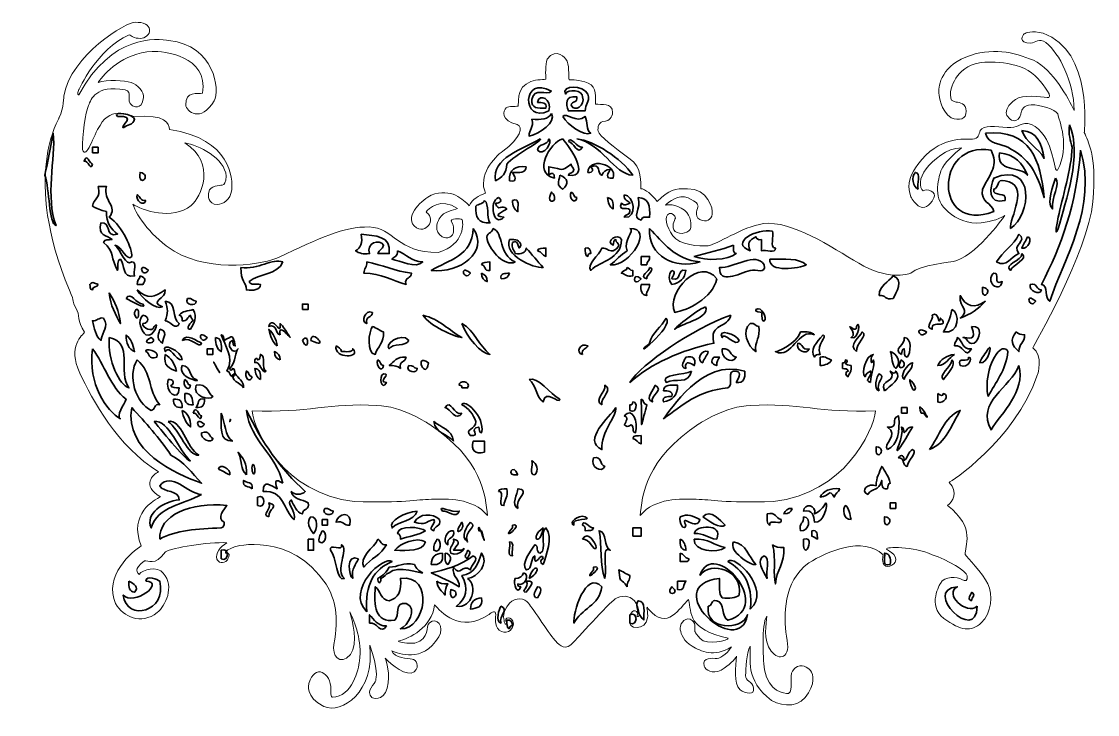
# Model space of a CAD drawing. Header units: inches. Extents: x 751 to 931, y 137 to 253.
import ezdxf

# ---------------------------------------------------------------- set-up
doc = ezdxf.new("R2010")
doc.units = ezdxf.units.IN
doc.header["$MEASUREMENT"] = 0
doc.layers.add('vecto', color=7, linetype='Continuous')

# ---------------------------------------------------------------- blocks, each defined once
blk = doc.blocks.new('block 2')
at = {"layer": 'vecto', "color": 7, "lineweight": 35}
for points, knots in [([(839.21, 241.61), (838.54, 240.87), (836.16, 242.31), (835.93, 240.21), (835.71, 238.74), (836.93, 238.71), (838.27, 238.8), (838.49, 239.8), (837.6, 239.7), (836.87, 239.74), (837.13, 241.4), (839.37, 240.28), (838.74, 238.33), (834.17, 236.08), (834.18, 244.51), (839.21, 241.61)], [0, 0, 0, 0, 1, 1, 1, 2, 2, 2, 3, 3, 3, 4, 4, 4, 5, 5, 5, 5]), ([(845.3, 241.14), (845.63, 239.71), (844.82, 239.44), (844.83, 238.33), (843.89, 238.33), (842.95, 238.33), (842.02, 238.33), (841.61, 239.51), (841.4, 240.84), (843.42, 240.68), (843.68, 239.64), (842.53, 240.01), (842.49, 239.27), (843.03, 238.02), (844.97, 239.23), (844.36, 240.68), (844.58, 241.73), (841.82, 242.12), (841.55, 241.14), (840.77, 242.69), (844.52, 242.69), (845.3, 241.14)], [0, 0, 0, 0, 1, 1, 1, 2, 2, 2, 3, 3, 3, 4, 4, 4, 5, 5, 5, 6, 6, 6, 7, 7, 7, 7]), ([(767.56, 235.52), (768.18, 236), (769.3, 235.97), (769.44, 236.93), (769.4, 237.77), (765.53, 238.38), (766.62, 237.4), (770, 237.62), (766.96, 235.74), (767.56, 235.52)], [0, 0, 0, 0, 1, 1, 1, 2, 2, 2, 3, 3, 3, 3]), ([(839.21, 237.87), (839.97, 236.47), (837.3, 234.48), (835.46, 234.12), (835.45, 235.22), (836.27, 235.5), (835.93, 236.93), (837.41, 236.86), (838.76, 236.91), (839.21, 237.87)], [0, 0, 0, 0, 1, 1, 1, 2, 2, 2, 3, 3, 3, 3]), ([(841.08, 237.4), (841.63, 238.13), (843.4, 236.13), (844.83, 237.4), (845.25, 236.58), (844.99, 235.06), (845.76, 234.59), (844.63, 234.1), (841.88, 236), (841.08, 237.4)], [0, 0, 0, 0, 1, 1, 1, 2, 2, 2, 3, 3, 3, 3]), ([(925.84, 235.99), (928.08, 231), (925.19, 223.29), (923.97, 218.67), (923.19, 216.65), (923.9, 220.23), (923.97, 220.54), (924.63, 223.6), (926.2, 228.78), (926.31, 232.25), (926.02, 233.37), (925.63, 234.38), (925.84, 235.99)], [0, 0, 0, 0, 1, 1, 1, 2, 2, 2, 3, 3, 3, 4, 4, 4, 4]), ([(754.45, 227.56), (755.26, 225.25), (755.06, 219.44), (756.32, 219.14), (754.48, 223.78), (756.25, 230.48), (755.86, 234.59), (755.41, 232.23), (754.91, 229.92), (754.45, 227.56)], [0, 0, 0, 0, 1, 1, 1, 2, 2, 2, 3, 3, 3, 3]), ([(842.02, 233.18), (842.36, 234.23), (843.43, 232.15), (844.36, 232.25), (843.6, 230.78), (842.88, 233.21), (842.02, 233.18)], [0, 0, 0, 0, 1, 1, 1, 2, 2, 2, 2]), ([(911.79, 234.59), (919.37, 235.3), (921.01, 230.08), (921.62, 223.82), (920.48, 227.98), (919.09, 230.38), (915.54, 232.25), (914.45, 232.82), (912.3, 232.7), (911.79, 234.59)], [0, 0, 0, 0, 1, 1, 1, 2, 2, 2, 3, 3, 3, 3]), ([(917.88, 235.06), (920.52, 234.89), (921.19, 232.75), (921.62, 230.37), (920.64, 232.2), (918.58, 232.95), (917.88, 235.06)], [0, 0, 0, 0, 1, 1, 1, 2, 2, 2, 2]), ([(762.41, 231.31), (762.72, 231.31), (763.04, 231.31), (763.35, 231.31), (763.35, 231.62), (763.35, 231.94), (763.35, 232.25), (763.04, 232.25), (762.72, 232.25), (762.41, 232.25), (762.41, 231.94), (762.41, 231.62), (762.41, 231.31)], [0, 0, 0, 0, 1, 1, 1, 2, 2, 2, 3, 3, 3, 4, 4, 4, 4]), ([(837.33, 233.65), (837.86, 233.46), (833, 230.9), (831.72, 229.44), (831.69, 227.9), (830.89, 227.14), (829.84, 226.63), (829.02, 230.42), (834.51, 231.95), (837.33, 233.65)], [0, 0, 0, 0, 1, 1, 1, 2, 2, 2, 3, 3, 3, 3]), ([(841.08, 233.65), (842.29, 232.24), (845.87, 227.15), (842.02, 227.56), (842.13, 228.07), (842.95, 227.88), (842.95, 228.5), (842.87, 228.88), (842.48, 228.97), (842.49, 229.44), (840.52, 228.01), (841.43, 228.61), (838.74, 228.97), (838.74, 228.5), (838.74, 228.03), (838.74, 227.56), (839.32, 228.09), (839.7, 227.97), (839.68, 227.1), (835.92, 227.86), (838.98, 233.09), (841.08, 233.65)], [0, 0, 0, 0, 1, 1, 1, 2, 2, 2, 3, 3, 3, 4, 4, 4, 5, 5, 5, 6, 6, 6, 7, 7, 7, 7]), ([(838.74, 233.65), (839.61, 233.36), (837.74, 230.45), (836.87, 231.78), (836.91, 232.98), (838.69, 232.45), (838.74, 233.65)], [0, 0, 0, 0, 1, 1, 1, 2, 2, 2, 2]), ([(843.42, 233.65), (846.36, 233.31), (850.83, 230.45), (852.79, 227.56), (849.7, 227.76), (847.53, 232.92), (843.42, 233.65)], [0, 0, 0, 0, 1, 1, 1, 2, 2, 2, 2]), ([(912.73, 231.78), (913.99, 229.19), (912.7, 228.06), (911.32, 225.22), (910.91, 222.94), (912.9, 223.05), (913.19, 221.48), (903.06, 217.67), (903.23, 233.39), (912.73, 231.78)], [0, 0, 0, 0, 1, 1, 1, 2, 2, 2, 3, 3, 3, 3]), ([(762.41, 229.44), (761.93, 229.38), (761.46, 231.46), (761.01, 229.91), (761.68, 230.16), (762.15, 228.08), (762.41, 229.44)], [0, 0, 0, 0, 1, 1, 1, 2, 2, 2, 2]), ([(849.51, 227.1), (847.95, 226.77), (848.75, 228.06), (849.04, 228.5), (848.24, 228.52), (847.83, 228.15), (847.64, 227.56), (846.73, 227.75), (847.59, 229.71), (845.76, 228.97), (846.29, 228.39), (846.17, 228.01), (845.3, 228.03), (845.23, 230.57), (850.3, 229.56), (849.51, 227.1)], [0, 0, 0, 0, 1, 1, 1, 2, 2, 2, 3, 3, 3, 4, 4, 4, 5, 5, 5, 5]), ([(914.13, 231.31), (916.72, 231.09), (918, 229.56), (918.81, 227.56), (917.63, 229.19), (913.58, 227.95), (914.13, 231.31)], [0, 0, 0, 0, 1, 1, 1, 2, 2, 2, 2]), ([(927.71, 231.78), (930.54, 222.19), (925, 213.83), (922.56, 206.49), (921.58, 206.92), (922.39, 209.13), (921.16, 209.3), (924.49, 215.64), (927.04, 222.77), (927.71, 231.78)], [0, 0, 0, 0, 1, 1, 1, 2, 2, 2, 3, 3, 3, 3]), ([(834.99, 228.97), (834.92, 227.95), (833.81, 227.96), (832.65, 228.03), (832.94, 227.6), (833.74, 226.31), (832.18, 226.63), (832.04, 228.49), (833.08, 229.16), (834.99, 228.97)], [0, 0, 0, 0, 1, 1, 1, 2, 2, 2, 3, 3, 3, 3]), ([(915.07, 226.63), (913.56, 227.04), (914.1, 225.41), (913.19, 225.22), (912.96, 223.74), (915.52, 225.05), (915.07, 223.35), (912.13, 222.55), (912.53, 225.6), (913.19, 227.1), (920.2, 229.97), (919.45, 220.83), (916.01, 218.67), (915.69, 220.18), (919.41, 226.1), (915.07, 226.63)], [0, 0, 0, 0, 1, 1, 1, 2, 2, 2, 3, 3, 3, 4, 4, 4, 5, 5, 5, 5]), ([(770.37, 228.03), (770, 225.2), (772.52, 227.72), (770.37, 228.03), (770.37, 228.03), (770.37, 228.03), (770.37, 228.03)], [0, 0, 0, 0, 1, 1, 1, 2, 2, 2, 2]), ([(840.61, 227.56), (842.04, 226.98), (842.11, 226.2), (841.08, 225.22), (839.99, 225.92), (840.37, 226.37), (840.61, 227.56)], [0, 0, 0, 0, 1, 1, 1, 2, 2, 2, 2]), ([(900.55, 225.22), (900.28, 226.05), (901.12, 227.97), (900.08, 228.03), (899.28, 227.28), (899.65, 225.62), (900.55, 225.22)], [0, 0, 0, 0, 1, 1, 1, 2, 2, 2, 2]), ([(923.5, 227.1), (924.46, 226.1), (922.71, 223.85), (923.03, 221.94), (921.87, 223.14), (923.23, 225.78), (923.5, 227.1)], [0, 0, 0, 0, 1, 1, 1, 2, 2, 2, 2]), ([(763.35, 225.69), (763.82, 225.69), (764.28, 225.69), (764.75, 225.69), (764.1, 223.23), (766.77, 222.43), (765.22, 220.54), (767.48, 219.07), (769.11, 215.13), (768.97, 213.98), (768.23, 212.98), (767.29, 215.71), (766.16, 215.86), (767.05, 215.17), (768.07, 212.18), (768.97, 213.05), (769.98, 213.13), (769.18, 211.39), (769.44, 210.71), (767.25, 210.24), (767.93, 212.63), (767.09, 213.52), (766.46, 213.37), (766.71, 212.34), (766.62, 211.64), (765.43, 213.56), (766.12, 214.78), (764.28, 216.33), (764.36, 216.88), (765.14, 216.72), (765.69, 216.79), (764.86, 217.53), (763.19, 217.42), (763.82, 219.6), (765.65, 219.88), (764.37, 217.03), (766.62, 217.73), (765.48, 218.46), (764.74, 219.59), (764.75, 221.48), (764.12, 221.68), (763.55, 221.74), (762.41, 222.41), (762.59, 223.64), (763.91, 223.72), (763.35, 225.69)], [0, 0, 0, 0, 1, 1, 1, 2, 2, 2, 3, 3, 3, 4, 4, 4, 5, 5, 5, 6, 6, 6, 7, 7, 7, 8, 8, 8, 9, 9, 9, 10, 10, 10, 11, 11, 11, 12, 12, 12, 13, 13, 13, 14, 14, 14, 15, 15, 15, 15]), ([(771.31, 223.35), (770.39, 223.21), (770.38, 223.98), (769.9, 224.29), (769.49, 223.32), (771.12, 222.18), (771.31, 223.35)], [0, 0, 0, 0, 1, 1, 1, 2, 2, 2, 2]), ([(827.97, 223.35), (828.89, 222.71), (828.22, 220.48), (828.9, 219.6), (827.04, 219.46), (826.37, 220.5), (826.56, 222.41), (826.94, 222.82), (827.85, 222.69), (827.97, 223.35)], [0, 0, 0, 0, 1, 1, 1, 2, 2, 2, 3, 3, 3, 3]), ([(830.31, 223.82), (831.11, 223.51), (830.6, 222.74), (829.84, 222.88), (830.27, 221.31), (830.89, 222.83), (831.72, 221.94), (831.43, 221.55), (828.91, 220.74), (831.25, 220.54), (829.43, 218.71), (828.69, 223.27), (830.31, 223.82)], [0, 0, 0, 0, 1, 1, 1, 2, 2, 2, 3, 3, 3, 4, 4, 4, 4]), ([(832.65, 223.35), (834.06, 223.82), (833.48, 222.31), (833.59, 221.48), (832.96, 221.78), (832.72, 222.48), (832.65, 223.35)], [0, 0, 0, 0, 1, 1, 1, 2, 2, 2, 2]), ([(839.21, 224.75), (840.84, 223.01), (837.93, 222.38), (839.21, 224.75), (839.21, 224.75), (839.21, 224.75), (839.21, 224.75)], [0, 0, 0, 0, 1, 1, 1, 2, 2, 2, 2]), ([(842.49, 224.75), (843, 224.64), (842.8, 223.82), (843.42, 223.82), (843.22, 222.52), (841.95, 223.79), (842.49, 224.75)], [0, 0, 0, 0, 1, 1, 1, 2, 2, 2, 2]), ([(848.57, 223.82), (849.4, 223.71), (849.64, 223.01), (849.51, 221.94), (848.88, 222.25), (848.64, 222.95), (848.57, 223.82)], [0, 0, 0, 0, 1, 1, 1, 2, 2, 2, 2]), ([(851.38, 224.29), (852.91, 224.32), (853.73, 220.29), (851.38, 220.54), (851.5, 221.05), (852.31, 220.86), (852.32, 221.48), (852.5, 222.6), (850.19, 221.22), (850.91, 222.88), (851.53, 222.32), (851.65, 222.7), (852.32, 222.88), (852.02, 223.36), (851.24, 223.37), (851.38, 224.29)], [0, 0, 0, 0, 1, 1, 1, 2, 2, 2, 3, 3, 3, 4, 4, 4, 5, 5, 5, 5]), ([(853.72, 223.82), (855.43, 223.8), (855.78, 222.44), (855.6, 220.54), (854.93, 220.58), (854.27, 220.62), (854.19, 220.07), (852.48, 220.39), (854.29, 221.94), (853.72, 223.82)], [0, 0, 0, 0, 1, 1, 1, 2, 2, 2, 3, 3, 3, 3]), ([(826.1, 218.67), (828.78, 214.71), (823.89, 211.12), (819.07, 211.64), (822, 213.39), (826.01, 214.07), (826.1, 218.67)], [0, 0, 0, 0, 1, 1, 1, 2, 2, 2, 2]), ([(829.37, 218.67), (831.33, 217.87), (830.23, 214.38), (833.12, 213.05), (831.34, 212.22), (829.02, 214.86), (828.44, 216.79), (828.1, 218.07), (829.37, 217.74), (829.37, 218.67)], [0, 0, 0, 0, 1, 1, 1, 2, 2, 2, 3, 3, 3, 3]), ([(850.91, 216.79), (850.85, 213.42), (847.49, 213.35), (845.76, 211.64), (844.94, 212.5), (847.22, 214.22), (847.64, 215.39), (848.48, 215.45), (848.62, 214.82), (849.51, 214.92), (849.93, 215.13), (850.35, 215.33), (850.45, 215.86), (850.36, 216.24), (849.98, 216.32), (849.98, 216.79), (849.52, 216.78), (849.62, 216.22), (849.51, 215.86), (848.07, 216.48), (850.32, 218), (850.91, 216.79)], [0, 0, 0, 0, 1, 1, 1, 2, 2, 2, 3, 3, 3, 4, 4, 4, 5, 5, 5, 6, 6, 6, 7, 7, 7, 7]), ([(852.32, 218.67), (856.38, 218.79), (852.36, 212.24), (849.04, 212.58), (850.04, 213.3), (850.79, 214.27), (851.85, 214.92), (851.14, 216.76), (853.23, 218.17), (852.32, 218.67)], [0, 0, 0, 0, 1, 1, 1, 2, 2, 2, 3, 3, 3, 3]), ([(855.6, 218.67), (857.89, 216.28), (859.79, 213.5), (864.03, 213.05), (859.92, 211.76), (855.31, 214.01), (855.6, 218.67)], [0, 0, 0, 0, 1, 1, 1, 2, 2, 2, 2]), ([(876.2, 218.2), (876.47, 217.38), (875.63, 215.45), (876.67, 215.39), (876.75, 214.37), (875.01, 215.18), (874.33, 214.92), (874.33, 215.55), (874.33, 216.17), (874.33, 216.79), (873.78, 216.72), (873.5, 216.9), (873.39, 217.26), (872.18, 216.66), (871.92, 216.29), (872.46, 214.92), (868.84, 216.18), (873.56, 218.79), (876.2, 218.2)], [0, 0, 0, 0, 1, 1, 1, 2, 2, 2, 3, 3, 3, 4, 4, 4, 5, 5, 5, 6, 6, 6, 6]), ([(807.37, 217.73), (809.7, 217.41), (812.42, 217.48), (812.05, 214.45), (811.42, 214.45), (810.8, 214.45), (810.17, 214.45), (810.34, 215.07), (811, 215.19), (811.11, 215.86), (810.49, 217.05), (808.05, 216.15), (808.77, 214.45), (807.68, 214.3), (806.97, 214.53), (806.43, 214.92), (807.22, 215.38), (807.63, 216.21), (807.37, 217.73)], [0, 0, 0, 0, 1, 1, 1, 2, 2, 2, 3, 3, 3, 4, 4, 4, 5, 5, 5, 6, 6, 6, 6]), ([(832.65, 216.33), (832.45, 215.35), (832.97, 215.09), (833.12, 214.45), (834.19, 214.32), (834.88, 214.56), (834.99, 215.39), (835.94, 214.31), (836.85, 213.19), (837.8, 212.11), (836.23, 212), (831.08, 214.15), (832.18, 216.79), (833.25, 216.93), (833.94, 216.68), (834.06, 215.86), (833.56, 214.26), (833.91, 217.16), (832.65, 216.33)], [0, 0, 0, 0, 1, 1, 1, 2, 2, 2, 3, 3, 3, 4, 4, 4, 5, 5, 5, 6, 6, 6, 6]), ([(917.41, 217.73), (918.91, 216.47), (916.11, 215.91), (917.41, 214.45), (915.95, 213.87), (915.37, 212.12), (913.66, 213.05), (914.7, 214.82), (916.49, 215.84), (917.41, 217.73)], [0, 0, 0, 0, 1, 1, 1, 2, 2, 2, 3, 3, 3, 3]), ([(918.81, 217.26), (919.81, 217.12), (918.92, 215.04), (917.88, 215.39), (918.12, 216.08), (918.57, 216.57), (918.81, 217.26)], [0, 0, 0, 0, 1, 1, 1, 2, 2, 2, 2]), ([(813.45, 214.92), (814.88, 214.32), (815.79, 213.2), (817.67, 213.05), (816.48, 211.89), (813.84, 213.25), (812.52, 213.52), (812.82, 213.99), (813.59, 214), (813.45, 214.92)], [0, 0, 0, 0, 1, 1, 1, 2, 2, 2, 3, 3, 3, 3]), ([(836.87, 214.92), (836.94, 215.47), (837.72, 215.32), (838.27, 215.39), (838.27, 214.92), (838.27, 214.45), (838.27, 213.98), (837.66, 214.15), (837.53, 214.81), (836.87, 214.92)], [0, 0, 0, 0, 1, 1, 1, 2, 2, 2, 3, 3, 3, 3]), ([(844.83, 215.39), (845.62, 215.56), (845.71, 215.02), (845.76, 214.45), (845.36, 214.54), (845.32, 214.27), (845.3, 213.98), (844.75, 214.06), (844.9, 214.84), (844.83, 215.39)], [0, 0, 0, 0, 1, 1, 1, 2, 2, 2, 3, 3, 3, 3]), ([(869.65, 215.86), (869.6, 215.19), (869.57, 214.53), (870.11, 214.45), (868.69, 213.31), (865.03, 213.22), (863.09, 213.98), (865.31, 214.57), (867.6, 215.1), (869.65, 215.86)], [0, 0, 0, 0, 1, 1, 1, 2, 2, 2, 3, 3, 3, 3]), ([(874.8, 212.58), (875.12, 210.91), (873.4, 211.91), (872.46, 211.64), (870.41, 211.07), (867.29, 209.27), (867.3, 212.11), (869.6, 211.97), (873.42, 214.87), (874.8, 212.58)], [0, 0, 0, 0, 1, 1, 1, 2, 2, 2, 3, 3, 3, 3]), ([(917.88, 214.45), (919.08, 213.52), (916.34, 212.59), (916.01, 211.64), (914.67, 212.71), (917.92, 213.14), (917.88, 214.45)], [0, 0, 0, 0, 1, 1, 1, 2, 2, 2, 2]), ([(771.78, 211.64), (770.67, 210.14), (769.88, 213.29), (771.78, 211.64), (771.78, 211.64), (771.78, 211.64), (771.78, 211.64)], [0, 0, 0, 0, 1, 1, 1, 2, 2, 2, 2]), ([(787.23, 212.11), (787.19, 209.74), (788.14, 209.75), (788.17, 208.37), (789.33, 208.3), (790.44, 208.28), (790.51, 209.3), (789.81, 209.38), (788.78, 209.13), (788.63, 209.77), (790.24, 211.13), (793.43, 210.91), (794.25, 213.05), (792.55, 213.77), (790.13, 211.69), (787.23, 212.11)], [0, 0, 0, 0, 1, 1, 1, 2, 2, 2, 3, 3, 3, 4, 4, 4, 5, 5, 5, 5]), ([(808.3, 213.05), (810.95, 212.57), (812.98, 211.48), (815.79, 211.18), (815.79, 210.25), (814.52, 210.58), (814.86, 209.3), (812.54, 209.95), (810.76, 211.14), (807.83, 211.18), (807.77, 212.01), (808.41, 212.16), (808.3, 213.05)], [0, 0, 0, 0, 1, 1, 1, 2, 2, 2, 3, 3, 3, 4, 4, 4, 4]), ([(825.63, 211.18), (824.52, 209.67), (823.73, 212.82), (825.63, 211.18), (825.63, 211.18), (825.63, 211.18), (825.63, 211.18)], [0, 0, 0, 0, 1, 1, 1, 2, 2, 2, 2]), ([(827.5, 212.58), (827.58, 213.13), (828.36, 212.97), (828.9, 213.05), (828.9, 212.58), (828.9, 212.11), (828.9, 211.64), (827.87, 211.39), (828.24, 212.54), (827.5, 212.58)], [0, 0, 0, 0, 1, 1, 1, 2, 2, 2, 3, 3, 3, 3]), ([(854.19, 213.98), (854.66, 213.98), (855.13, 213.98), (855.6, 213.98), (855.73, 213.23), (855.15, 213.18), (855.13, 212.58), (854.82, 212.58), (854.51, 212.58), (854.19, 212.58), (854.19, 213.05), (854.19, 213.52), (854.19, 213.98)], [0, 0, 0, 0, 1, 1, 1, 2, 2, 2, 3, 3, 3, 4, 4, 4, 4]), ([(866.84, 210.24), (866.14, 206.96), (861.94, 204.92), (859.81, 204.62), (858.3, 208.06), (864.16, 213.94), (866.84, 210.24)], [0, 0, 0, 0, 1, 1, 1, 2, 2, 2, 2]), ([(875.73, 213.52), (878.11, 213.56), (880.62, 213.72), (881.82, 212.58), (880.74, 211.99), (875.46, 211.2), (875.73, 213.52)], [0, 0, 0, 0, 1, 1, 1, 2, 2, 2, 2]), ([(770.37, 210.71), (771.34, 210.44), (771.36, 209.98), (770.84, 209.3), (770.53, 209.3), (770.22, 209.3), (769.9, 209.3), (769.77, 210.06), (770.35, 210.11), (770.37, 210.71)], [0, 0, 0, 0, 1, 1, 1, 2, 2, 2, 3, 3, 3, 3]), ([(827.5, 211.18), (828.08, 210.97), (828.46, 210.58), (828.44, 209.77), (827.86, 209.97), (827.48, 210.37), (827.5, 211.18)], [0, 0, 0, 0, 1, 1, 1, 2, 2, 2, 2]), ([(832.18, 211.18), (831.98, 210.6), (831.58, 210.21), (830.78, 210.24), (830.56, 211.24), (831.45, 211.13), (832.18, 211.18)], [0, 0, 0, 0, 1, 1, 1, 2, 2, 2, 2]), ([(851.85, 212.11), (852.23, 212.02), (852.32, 211.64), (852.79, 211.64), (852.79, 211.33), (852.79, 211.02), (852.79, 210.71), (851.81, 210.51), (851.55, 211.03), (850.91, 211.18), (851.03, 211.68), (851.85, 211.49), (851.85, 212.11)], [0, 0, 0, 0, 1, 1, 1, 2, 2, 2, 3, 3, 3, 4, 4, 4, 4]), ([(854.19, 210.24), (852.77, 208.51), (852.61, 211.66), (854.19, 210.24), (854.19, 210.24), (854.19, 210.24), (854.19, 210.24)], [0, 0, 0, 0, 1, 1, 1, 2, 2, 2, 2]), ([(855.6, 212.11), (856.7, 211.98), (855.06, 210.86), (855.13, 210.24), (853.69, 210.7), (855.67, 211.49), (855.6, 212.11)], [0, 0, 0, 0, 1, 1, 1, 2, 2, 2, 2]), ([(859.34, 211.64), (860.18, 211.3), (859.41, 210.79), (859.34, 210.24), (861.09, 209.74), (860.08, 211.99), (861.69, 211.64), (861.48, 210.29), (860.7, 209.51), (859.34, 209.3), (858.74, 209.92), (858.74, 211.03), (859.34, 211.64)], [0, 0, 0, 0, 1, 1, 1, 2, 2, 2, 3, 3, 3, 4, 4, 4, 4]), ([(894, 207.43), (895.12, 207.62), (895.01, 206.57), (896.34, 206.96), (896.9, 207.77), (898.16, 210.27), (896.34, 210.71), (895.58, 209.59), (894.04, 209.26), (894, 207.43)], [0, 0, 0, 0, 1, 1, 1, 2, 2, 2, 3, 3, 3, 3]), ([(913.19, 211.18), (914.32, 211.36), (912.94, 209.04), (914.6, 209.77), (914.07, 207.55), (911.64, 209.98), (913.19, 211.18)], [0, 0, 0, 0, 1, 1, 1, 2, 2, 2, 2]), ([(763.35, 209.3), (763.23, 208.79), (762.42, 208.98), (762.41, 208.37), (761.96, 208.38), (762.05, 208.94), (761.94, 209.3), (762.56, 209.86), (762.68, 209.48), (763.35, 209.3)], [0, 0, 0, 0, 1, 1, 1, 2, 2, 2, 3, 3, 3, 3]), ([(854.19, 209.3), (854.66, 209.3), (855.13, 209.3), (855.6, 209.3), (855.66, 208.46), (855.02, 208.31), (855.13, 207.43), (854.31, 207.54), (854.06, 208.23), (854.19, 209.3)], [0, 0, 0, 0, 1, 1, 1, 2, 2, 2, 3, 3, 3, 3]), ([(911.32, 208.83), (913.47, 208.52), (910.95, 206), (911.32, 208.83), (911.32, 208.83), (911.32, 208.83), (911.32, 208.83)], [0, 0, 0, 0, 1, 1, 1, 2, 2, 2, 2]), ([(919.28, 209.3), (920.56, 209.64), (920.23, 208.37), (921.16, 208.37), (921.01, 207.37), (918.94, 208.26), (919.28, 209.3)], [0, 0, 0, 0, 1, 1, 1, 2, 2, 2, 2]), ([(765.22, 207.9), (766.07, 206.4), (766.9, 204.89), (767.09, 202.75), (766.25, 204.24), (765.41, 205.75), (765.22, 207.9)], [0, 0, 0, 0, 1, 1, 1, 2, 2, 2, 2]), ([(768.03, 206.96), (768.78, 208.28), (769.78, 205.94), (770.84, 206.02), (771.73, 204.9), (768.69, 206.65), (768.03, 206.96)], [0, 0, 0, 0, 1, 1, 1, 2, 2, 2, 2]), ([(769.9, 208.37), (771.76, 206.74), (772.62, 207.13), (774.59, 208.37), (774.79, 206.85), (771.78, 206.51), (774.12, 205.56), (773.01, 204.94), (770.63, 207.05), (769.9, 208.37)], [0, 0, 0, 0, 1, 1, 1, 2, 2, 2, 3, 3, 3, 3]), ([(778.33, 206.96), (779.09, 207.09), (779.14, 206.52), (779.74, 206.49), (779.92, 205.58), (777.6, 205.81), (778.33, 206.96)], [0, 0, 0, 0, 1, 1, 1, 2, 2, 2, 2]), ([(911.79, 206.49), (910.7, 205.24), (909.3, 204.3), (907.58, 203.68), (909.38, 205.16), (907.33, 205.16), (907.58, 207.43), (908.46, 205.59), (910.02, 205.22), (911.79, 206.49)], [0, 0, 0, 0, 1, 1, 1, 2, 2, 2, 3, 3, 3, 3]), ([(920.22, 206.49), (919.11, 204.99), (918.33, 208.14), (920.22, 206.49), (920.22, 206.49), (920.22, 206.49), (920.22, 206.49)], [0, 0, 0, 0, 1, 1, 1, 2, 2, 2, 2]), ([(769.44, 204.62), (770.14, 206.27), (770.32, 203.76), (769.9, 203.68), (769.63, 203.63), (769.32, 204.34), (769.44, 204.62)], [0, 0, 0, 0, 1, 1, 1, 2, 2, 2, 2]), ([(774.59, 206.49), (776.58, 206.45), (775.66, 203.51), (776.93, 202.75), (776.5, 201.48), (775.29, 203.22), (774.59, 203.21), (775.07, 204.54), (775.07, 205.17), (774.59, 206.49)], [0, 0, 0, 0, 1, 1, 1, 2, 2, 2, 3, 3, 3, 3]), ([(797.53, 205.09), (797.84, 205.09), (798.16, 205.09), (798.47, 205.09), (798.47, 205.4), (798.47, 205.71), (798.47, 206.02), (798.16, 206.02), (797.84, 206.02), (797.53, 206.02), (797.53, 205.71), (797.53, 205.4), (797.53, 205.09)], [0, 0, 0, 0, 1, 1, 1, 2, 2, 2, 3, 3, 3, 4, 4, 4, 4]), ([(864.96, 205.56), (865.74, 203.67), (861.35, 202.94), (859.81, 201.81), (859.4, 201.59), (863.2, 204.86), (864.96, 205.56)], [0, 0, 0, 0, 1, 1, 1, 2, 2, 2, 2]), ([(874.33, 204.62), (874.34, 204.59), (872.98, 204.76), (873.39, 205.09), (874.34, 205.84), (875.32, 203.52), (874.8, 203.21), (874.29, 202.91), (874.45, 204.4), (874.33, 204.62)], [0, 0, 0, 0, 1, 1, 1, 2, 2, 2, 3, 3, 3, 3]), ([(764.28, 203.68), (765.19, 202.03), (764.07, 201.59), (763.82, 199.94), (762.88, 200.56), (762.77, 202.02), (762.41, 203.21), (763.25, 203.16), (763.4, 203.79), (764.28, 203.68)], [0, 0, 0, 0, 1, 1, 1, 2, 2, 2, 3, 3, 3, 3]), ([(772.71, 202.28), (773.68, 203.44), (772.71, 200.26), (771.31, 200.87), (770.6, 201.53), (769.83, 203.15), (770.84, 204.15), (771.93, 204.01), (771.93, 202.88), (770.84, 202.75), (770.64, 201.99), (772.59, 201.17), (772.71, 202.28)], [0, 0, 0, 0, 1, 1, 1, 2, 2, 2, 3, 3, 3, 4, 4, 4, 4]), ([(779.27, 203.21), (779.18, 203.59), (778.8, 203.68), (778.8, 204.15), (778.32, 203.85), (778.32, 203.07), (777.4, 203.21), (777.47, 203.76), (777.29, 204.05), (776.93, 204.15), (777.32, 204.85), (778.43, 204.83), (779.27, 205.09), (779.93, 203.65), (779.48, 202.98), (778.8, 201.81), (777.85, 201.67), (778.9, 203.16), (779.27, 203.21)], [0, 0, 0, 0, 1, 1, 1, 2, 2, 2, 3, 3, 3, 4, 4, 4, 5, 5, 5, 6, 6, 6, 6]), ([(793.79, 200.87), (793.36, 203.37), (796.39, 199.15), (795.19, 200.87), (794.72, 201.5), (794.42, 202.29), (793.79, 202.75), (794.01, 200.25), (792.61, 204.37), (791.91, 202.28), (793.41, 202.69), (792.88, 201.06), (793.79, 200.87)], [0, 0, 0, 0, 1, 1, 1, 2, 2, 2, 3, 3, 3, 4, 4, 4, 4]), ([(809.24, 204.62), (809.23, 203.69), (807.96, 204.02), (808.3, 202.75), (807.16, 203.04), (808.05, 205.11), (809.24, 204.62)], [0, 0, 0, 0, 1, 1, 1, 2, 2, 2, 2]), ([(817.67, 204.15), (820.45, 203.49), (822.02, 201.63), (824.22, 200.4), (822.86, 200.61), (818.94, 202.29), (817.67, 204.15)], [0, 0, 0, 0, 1, 1, 1, 2, 2, 2, 2]), ([(858.41, 203.68), (859.79, 202.06), (851.95, 196.26), (855.6, 199.47), (856.07, 201.34), (857.59, 202.16), (858.41, 203.68)], [0, 0, 0, 0, 1, 1, 1, 2, 2, 2, 2]), ([(869.18, 204.15), (868.85, 201.98), (865.47, 202.86), (866.37, 199.47), (860.73, 198.24), (855.97, 196.12), (852.32, 192.91), (854.21, 196), (862.85, 201.89), (869.18, 204.15)], [0, 0, 0, 0, 1, 1, 1, 2, 2, 2, 3, 3, 3, 3]), ([(889.78, 201.81), (887.89, 203.03), (890.67, 201.27), (889.31, 200.4), (890.7, 199.81), (890.9, 203.76), (890.25, 202.28), (890.22, 201.99), (890.18, 201.72), (889.78, 201.81)], [0, 0, 0, 0, 1, 1, 1, 2, 2, 2, 3, 3, 3, 3]), ([(902.89, 204.15), (904.15, 204.99), (903.8, 202.09), (904.3, 203.68), (905.93, 201.74), (902.61, 203.53), (902.89, 201.81), (901.52, 202.21), (903.17, 203.32), (902.89, 204.15)], [0, 0, 0, 0, 1, 1, 1, 2, 2, 2, 3, 3, 3, 3]), ([(906.17, 205.09), (907.56, 204.7), (907.53, 200.9), (904.77, 201.34), (905.35, 202.47), (905.93, 203.62), (906.17, 205.09)], [0, 0, 0, 0, 1, 1, 1, 2, 2, 2, 2]), ([(773.65, 201.81), (775.12, 201.49), (774.26, 200.56), (774.12, 199.47), (773.03, 200.17), (773.4, 200.61), (773.65, 201.81)], [0, 0, 0, 0, 1, 1, 1, 2, 2, 2, 2]), ([(781.61, 200.4), (780.51, 198.9), (779.72, 202.05), (781.61, 200.4), (781.61, 200.4), (781.61, 200.4), (781.61, 200.4)], [0, 0, 0, 0, 1, 1, 1, 2, 2, 2, 2]), ([(793.32, 199), (793.11, 200.2), (792.66, 201.15), (791.91, 201.81), (792.12, 200.61), (792.57, 199.66), (793.32, 199)], [0, 0, 0, 0, 1, 1, 1, 2, 2, 2, 2]), ([(798.94, 199.94), (802.33, 198.16), (799.04, 202.03), (798.94, 199.94), (798.94, 199.94), (798.94, 199.94), (798.94, 199.94)], [0, 0, 0, 0, 1, 1, 1, 2, 2, 2, 2]), ([(809.24, 202.28), (809.93, 202.03), (810.42, 201.58), (811.11, 201.34), (811.22, 199.52), (810.1, 198.91), (809.71, 197.59), (808.18, 197.75), (808.63, 201.44), (809.24, 202.28)], [0, 0, 0, 0, 1, 1, 1, 2, 2, 2, 3, 3, 3, 3]), ([(824.22, 202.75), (826.37, 201.61), (827.05, 199.02), (828.9, 197.59), (827.53, 197.64), (824.95, 200.5), (824.22, 202.75)], [0, 0, 0, 0, 1, 1, 1, 2, 2, 2, 2]), ([(870.58, 199.94), (870.25, 198.6), (867.89, 201.53), (867.77, 200.4), (866.82, 202), (870.17, 200.98), (870.58, 199.94)], [0, 0, 0, 0, 1, 1, 1, 2, 2, 2, 2]), ([(872.46, 202.75), (873.21, 202.88), (873.26, 202.3), (873.86, 202.28), (874.23, 200.35), (873.14, 199.88), (873.39, 198.06), (872.01, 198.9), (870.91, 201.65), (872.46, 202.75)], [0, 0, 0, 0, 1, 1, 1, 2, 2, 2, 3, 3, 3, 3]), ([(883.22, 200.87), (880.43, 202.12), (879.42, 196.68), (876.67, 198.06), (876.55, 197.76), (880.33, 199.46), (880.88, 201.34), (881.97, 201.49), (882.68, 201.27), (883.22, 200.87)], [0, 0, 0, 0, 1, 1, 1, 2, 2, 2, 3, 3, 3, 3]), ([(901.96, 201.34), (900.82, 199.81), (899.72, 202.64), (901.96, 201.34), (901.96, 201.34), (901.96, 201.34), (901.96, 201.34)], [0, 0, 0, 0, 1, 1, 1, 2, 2, 2, 2]), ([(909.45, 202.28), (911.63, 202.44), (910.74, 200.08), (909.92, 199.47), (908.64, 199.13), (908.97, 200.4), (908.04, 200.4), (908.71, 200.47), (910.64, 199.66), (909.45, 202.28)], [0, 0, 0, 0, 1, 1, 1, 2, 2, 2, 3, 3, 3, 3]), ([(765.22, 200.4), (769.37, 199.61), (766.58, 194.66), (768.5, 191.98), (766.92, 192.43), (764.92, 196.51), (765.22, 200.4)], [0, 0, 0, 0, 1, 1, 1, 2, 2, 2, 2]), ([(768.03, 200.87), (768.78, 200.22), (769.23, 199.26), (769.44, 198.06), (768.46, 198.49), (768.01, 199.45), (768.03, 200.87)], [0, 0, 0, 0, 1, 1, 1, 2, 2, 2, 2]), ([(772.24, 200.4), (773.86, 199.19), (769.84, 199.27), (772.24, 200.4), (772.24, 200.4), (772.24, 200.4), (772.24, 200.4)], [0, 0, 0, 0, 1, 1, 1, 2, 2, 2, 2]), ([(777.4, 199.94), (778.17, 201.27), (779.94, 199.71), (780.67, 199.47), (780.2, 198.43), (779.06, 200.62), (777.4, 199.94)], [0, 0, 0, 0, 1, 1, 1, 2, 2, 2, 2]), ([(783.01, 200.4), (782.94, 199.24), (783.26, 198.46), (783.95, 198.06), (784.02, 199.22), (784.04, 200.34), (783.01, 200.4)], [0, 0, 0, 0, 1, 1, 1, 2, 2, 2, 2]), ([(784.89, 194.79), (785.51, 194.78), (785.32, 193.97), (785.82, 193.85), (785.85, 194.13), (785.9, 194.4), (786.29, 194.32), (786.19, 194.68), (786.28, 195.24), (785.82, 195.25), (785.83, 194.99), (785.44, 194.72), (785.36, 195.25), (786.45, 196.29), (786.31, 198.24), (786.76, 198.53), (786.04, 197.2), (784.52, 199.45), (785.82, 199.94), (785.93, 199.57), (785.84, 199.01), (786.29, 199), (785.88, 201.08), (785.87, 200.65), (784.42, 199.94), (784.31, 200.3), (784.41, 200.86), (783.95, 200.87), (784.53, 199), (786.22, 197.19), (784.89, 194.79)], [0, 0, 0, 0, 1, 1, 1, 2, 2, 2, 3, 3, 3, 4, 4, 4, 5, 5, 5, 6, 6, 6, 7, 7, 7, 8, 8, 8, 9, 9, 9, 10, 10, 10, 10]), ([(797.53, 199.94), (798.66, 197.53), (798.74, 201.55), (797.53, 199.94), (797.53, 199.94), (797.53, 199.94), (797.53, 199.94)], [0, 0, 0, 0, 1, 1, 1, 2, 2, 2, 2]), ([(815.33, 199.94), (814.87, 198.83), (812.62, 199.52), (812.05, 198.53), (811.04, 199.19), (814.08, 201.44), (815.33, 199.94)], [0, 0, 0, 0, 1, 1, 1, 2, 2, 2, 2]), ([(884.63, 200.87), (885.55, 200.52), (883.36, 199.38), (884.16, 197.59), (883.62, 197.67), (883.33, 197.49), (883.22, 197.13), (882.33, 198.26), (883.5, 199.6), (884.63, 200.87)], [0, 0, 0, 0, 1, 1, 1, 2, 2, 2, 3, 3, 3, 3]), ([(890.25, 198.06), (890.02, 199.42), (892.19, 200.76), (891.19, 201.34), (890.85, 200.55), (888.7, 199.19), (890.25, 198.06)], [0, 0, 0, 0, 1, 1, 1, 2, 2, 2, 2]), ([(897.74, 197.59), (897.85, 197.96), (897.75, 198.52), (898.21, 198.53), (898.28, 197.98), (898.13, 197.2), (898.68, 197.13), (899.32, 197.76), (899.57, 200.4), (898.21, 200.4), (898.54, 199.24), (896.15, 198.48), (897.74, 197.59)], [0, 0, 0, 0, 1, 1, 1, 2, 2, 2, 3, 3, 3, 4, 4, 4, 4]), ([(906.64, 199), (906.51, 199.76), (907.08, 199.81), (907.11, 200.4), (908.04, 199.93), (907.85, 198.33), (909.45, 198.53), (908.45, 196.53), (907.99, 199.54), (906.64, 199)], [0, 0, 0, 0, 1, 1, 1, 2, 2, 2, 3, 3, 3, 3]), ([(916.94, 201.34), (917.32, 201.09), (917.7, 200.85), (918.35, 200.87), (918.47, 199.5), (917.29, 199.43), (917.41, 198.06), (916.18, 199.09), (915.84, 199.98), (916.94, 201.34)], [0, 0, 0, 0, 1, 1, 1, 2, 2, 2, 3, 3, 3, 3]), ([(762.41, 198.53), (764.44, 195.88), (765.38, 192.13), (768.03, 190.1), (767.74, 189.26), (766.27, 187.23), (767.09, 186.82), (764.8, 188.13), (761.58, 192.54), (762.41, 198.53)], [0, 0, 0, 0, 1, 1, 1, 2, 2, 2, 3, 3, 3, 3]), ([(771.31, 198.06), (771.08, 198.68), (773.63, 198.27), (773.18, 197.13), (771.71, 196.59), (772.04, 197.86), (771.31, 198.06)], [0, 0, 0, 0, 1, 1, 1, 2, 2, 2, 2]), ([(777.4, 196.66), (776.17, 196.56), (775.45, 199.34), (774.59, 198.06), (773.68, 199.78), (777.4, 198.2), (777.4, 196.66)], [0, 0, 0, 0, 1, 1, 1, 2, 2, 2, 2]), ([(783.01, 195.72), (785.15, 192.03), (781.59, 198.18), (783.01, 195.72), (783.01, 195.72), (783.01, 195.72), (783.01, 195.72)], [0, 0, 0, 0, 1, 1, 1, 2, 2, 2, 2]), ([(781.61, 197.59), (781.92, 197.59), (782.23, 197.59), (782.55, 197.59), (782.55, 197.91), (782.55, 198.22), (782.55, 198.53), (782.23, 198.53), (781.92, 198.53), (781.61, 198.53), (781.61, 198.22), (781.61, 197.91), (781.61, 197.59)], [0, 0, 0, 0, 1, 1, 1, 2, 2, 2, 3, 3, 3, 4, 4, 4, 4]), ([(793.79, 196.66), (793.81, 197.46), (793.43, 197.86), (792.85, 198.06), (792.82, 197.26), (793.21, 196.86), (793.79, 196.66)], [0, 0, 0, 0, 1, 1, 1, 2, 2, 2, 2]), ([(803.15, 199), (803.57, 198.79), (803.99, 198.59), (804.09, 198.06), (804.83, 198.1), (805.87, 197.84), (805.96, 198.53), (807.48, 196.98), (802.81, 196.77), (803.15, 199)], [0, 0, 0, 0, 1, 1, 1, 2, 2, 2, 3, 3, 3, 3]), ([(844.36, 197.59), (844.22, 198.52), (844.99, 198.52), (845.3, 199), (844, 199.74), (843.19, 197.78), (844.36, 197.59)], [0, 0, 0, 0, 1, 1, 1, 2, 2, 2, 2]), ([(865.43, 198.06), (865.19, 197.37), (864.74, 196.88), (864.49, 196.19), (863.36, 196.48), (864.25, 198.56), (865.43, 198.06)], [0, 0, 0, 0, 1, 1, 1, 2, 2, 2, 2]), ([(867.77, 198.53), (869.24, 198.75), (869.01, 197.27), (870.11, 197.13), (869.31, 195.76), (867.43, 197.21), (867.77, 198.53)], [0, 0, 0, 0, 1, 1, 1, 2, 2, 2, 2]), ([(880.42, 199.47), (881.35, 199.46), (881.01, 198.19), (882.29, 198.53), (882, 197.39), (879.92, 198.28), (880.42, 199.47)], [0, 0, 0, 0, 1, 1, 1, 2, 2, 2, 2]), ([(895.87, 198.06), (896.3, 197.24), (896.03, 195.73), (896.8, 195.25), (897.81, 196.25), (896.98, 197.8), (895.87, 198.06)], [0, 0, 0, 0, 1, 1, 1, 2, 2, 2, 2]), ([(912.26, 198.53), (913.08, 199.71), (912.24, 195.78), (910.85, 196.19), (911.13, 197.16), (911.84, 197.7), (912.26, 198.53)], [0, 0, 0, 0, 1, 1, 1, 2, 2, 2, 2]), ([(912.26, 190.57), (911.61, 192.79), (912.57, 197.43), (914.6, 198.53), (915.14, 198.61), (915.43, 198.43), (915.54, 198.06), (915.24, 194.77), (913.44, 192.98), (912.26, 190.57)], [0, 0, 0, 0, 1, 1, 1, 2, 2, 2, 3, 3, 3, 3]), ([(769.9, 196.66), (772.5, 194.47), (771.59, 191.62), (773.65, 189.17), (772.61, 189.42), (772.98, 188.27), (772.24, 188.23), (769.67, 189.33), (768.17, 194.07), (769.9, 196.66)], [0, 0, 0, 0, 1, 1, 1, 2, 2, 2, 3, 3, 3, 3]), ([(774.59, 197.59), (775.53, 196.98), (776.17, 196.06), (776.46, 194.79), (775.35, 195.24), (774.16, 195.61), (774.59, 197.59)], [0, 0, 0, 0, 1, 1, 1, 2, 2, 2, 2]), ([(791.44, 194.79), (790.52, 195.11), (791.56, 197.4), (790.51, 197.59), (790.4, 197.23), (790.49, 196.67), (790.04, 196.66), (790.01, 197.15), (789.44, 197.03), (789.57, 196.19), (790.29, 196.75), (790.92, 194.03), (791.44, 194.79)], [0, 0, 0, 0, 1, 1, 1, 2, 2, 2, 3, 3, 3, 4, 4, 4, 4]), ([(810.17, 196.66), (810.68, 196.54), (810.49, 195.73), (811.11, 195.72), (810.91, 194.43), (809.64, 195.7), (810.17, 196.66)], [0, 0, 0, 0, 1, 1, 1, 2, 2, 2, 2]), ([(814.86, 197.13), (814.85, 196.2), (813.58, 196.53), (813.92, 195.25), (813.5, 195.62), (812.86, 195.76), (812.05, 195.72), (812.86, 196.32), (813.28, 197.3), (814.86, 197.13)], [0, 0, 0, 0, 1, 1, 1, 2, 2, 2, 3, 3, 3, 3]), ([(818.6, 196.19), (818.27, 193), (816.01, 197.92), (818.6, 196.19), (818.6, 196.19), (818.6, 196.19), (818.6, 196.19)], [0, 0, 0, 0, 1, 1, 1, 2, 2, 2, 2]), ([(871.52, 194.79), (871.65, 193.56), (871.35, 192.77), (870.11, 192.91), (870.25, 193.2), (871.28, 194.72), (870.11, 194.79), (868.28, 195.22), (869.77, 192.32), (868.71, 191.98), (863.78, 191.59), (861.03, 189.04), (857.94, 186.82), (859.07, 188.14), (864.38, 197.02), (871.52, 194.79)], [0, 0, 0, 0, 1, 1, 1, 2, 2, 2, 3, 3, 3, 4, 4, 4, 5, 5, 5, 5]), ([(861.69, 197.13), (862.9, 197.41), (863.37, 196.94), (863.09, 195.72), (862.65, 196.01), (861.36, 196.81), (861.69, 195.25), (860.52, 195.32), (861.55, 196.84), (861.69, 197.13)], [0, 0, 0, 0, 1, 1, 1, 2, 2, 2, 3, 3, 3, 3]), ([(866.37, 197.13), (866.68, 197.13), (866.99, 197.13), (867.3, 197.13), (867.06, 196.75), (866.82, 196.37), (866.84, 195.72), (865.86, 195.98), (865.84, 196.45), (866.37, 197.13)], [0, 0, 0, 0, 1, 1, 1, 2, 2, 2, 3, 3, 3, 3]), ([(884.16, 197.13), (885.14, 197.32), (885.4, 196.81), (886.04, 196.66), (885.73, 196.03), (885.03, 195.79), (884.16, 195.72), (884.16, 196.19), (884.16, 196.66), (884.16, 197.13)], [0, 0, 0, 0, 1, 1, 1, 2, 2, 2, 3, 3, 3, 3]), ([(887.91, 196.19), (887.91, 195.88), (887.91, 195.57), (887.91, 195.25), (888.27, 195.15), (888.83, 195.24), (888.84, 194.79), (888.37, 194.78), (888.26, 193.97), (888.84, 193.85), (888.99, 194.48), (889.51, 194.74), (889.31, 195.72), (888.95, 195.83), (888.39, 195.73), (888.38, 196.19), (888.64, 196.19), (888.91, 196.57), (888.38, 196.66), (888.35, 196.37), (888.31, 196.1), (887.91, 196.19)], [0, 0, 0, 0, 1, 1, 1, 2, 2, 2, 3, 3, 3, 4, 4, 4, 5, 5, 5, 6, 6, 6, 7, 7, 7, 7]), ([(892.59, 192.91), (892.6, 194.71), (893.42, 195.68), (893.06, 196.66), (892.52, 195.32), (892.52, 197.41), (893.06, 197.59), (891.76, 197.46), (891, 194.38), (891.66, 193.85), (891.75, 194.37), (892.17, 194.58), (892.59, 194.79), (893.04, 193.91), (891.19, 193.22), (892.59, 192.91)], [0, 0, 0, 0, 1, 1, 1, 2, 2, 2, 3, 3, 3, 4, 4, 4, 5, 5, 5, 5]), ([(897.74, 196.66), (896.44, 194.42), (899.28, 195.52), (897.74, 196.66), (897.74, 196.66), (897.74, 196.66), (897.74, 196.66)], [0, 0, 0, 0, 1, 1, 1, 2, 2, 2, 2]), ([(906.17, 196.66), (907.12, 195.98), (905.26, 194.17), (904.77, 193.38), (903.8, 194.08), (906.07, 195.48), (906.17, 196.66)], [0, 0, 0, 0, 1, 1, 1, 2, 2, 2, 2]), ([(906.64, 197.59), (905.65, 197.02), (905.28, 195.83), (903.83, 195.72), (904.33, 196.78), (905.25, 197.42), (906.64, 197.59)], [0, 0, 0, 0, 1, 1, 1, 2, 2, 2, 2]), ([(908.98, 197.13), (909.87, 197.09), (908.87, 195.12), (907.58, 195.72), (906.85, 197.39), (909.17, 196), (908.98, 197.13)], [0, 0, 0, 0, 1, 1, 1, 2, 2, 2, 2]), ([(777.4, 195.72), (778.94, 195.71), (778.54, 193.75), (779.74, 193.38), (780.98, 192.82), (776.5, 193.62), (777.4, 195.72)], [0, 0, 0, 0, 1, 1, 1, 2, 2, 2, 2]), ([(789.1, 193.85), (788.48, 193.85), (788.68, 194.67), (788.17, 194.79), (787.63, 193.82), (788.9, 192.55), (789.1, 193.85)], [0, 0, 0, 0, 1, 1, 1, 2, 2, 2, 2]), ([(790.51, 193.38), (790.64, 194.45), (790.39, 195.14), (789.57, 195.25), (789.64, 194.38), (789.88, 193.69), (790.51, 193.38)], [0, 0, 0, 0, 1, 1, 1, 2, 2, 2, 2]), ([(811.11, 194.32), (812.57, 194.46), (809.92, 192.96), (811.58, 192.91), (810.79, 191.27), (810.2, 194), (811.11, 194.32)], [0, 0, 0, 0, 1, 1, 1, 2, 2, 2, 2]), ([(815.33, 195.72), (816.08, 195.85), (816.13, 195.28), (816.73, 195.25), (816.92, 194.34), (814.6, 194.57), (815.33, 195.72)], [0, 0, 0, 0, 1, 1, 1, 2, 2, 2, 2]), ([(862.62, 194.79), (862.03, 192.36), (859.95, 193.77), (858.41, 192.91), (857.2, 194.3), (861.54, 194.13), (862.62, 194.79)], [0, 0, 0, 0, 1, 1, 1, 2, 2, 2, 2]), ([(894.93, 191.51), (895.68, 192.19), (898.04, 193.67), (896.8, 194.79), (896.71, 194.22), (896.29, 194.5), (895.87, 194.79), (897.25, 193.04), (893.85, 193.34), (894.93, 191.51)], [0, 0, 0, 0, 1, 1, 1, 2, 2, 2, 3, 3, 3, 3]), ([(898.21, 193.38), (898.4, 194.6), (899.61, 194.79), (899.62, 196.19), (898.61, 196.06), (897.37, 193.81), (898.21, 193.38)], [0, 0, 0, 0, 1, 1, 1, 2, 2, 2, 2]), ([(917.41, 195.72), (918.49, 191.36), (914.57, 187.95), (912.73, 184.95), (910.13, 189.58), (916.03, 192.14), (917.41, 195.72)], [0, 0, 0, 0, 1, 1, 1, 2, 2, 2, 2]), ([(775.05, 193.38), (776.02, 193.64), (776.17, 192.49), (775.52, 192.44), (775.6, 191.89), (776.38, 192.05), (776.93, 191.98), (776.91, 189.41), (774.44, 191.31), (775.05, 193.38)], [0, 0, 0, 0, 1, 1, 1, 2, 2, 2, 3, 3, 3, 3]), ([(777.86, 193.38), (778.37, 193.26), (778.18, 192.45), (778.8, 192.44), (778.6, 191.15), (777.33, 192.42), (777.86, 193.38)], [0, 0, 0, 0, 1, 1, 1, 2, 2, 2, 2]), ([(779.74, 192.44), (781.69, 192.84), (781.59, 191.18), (782.55, 190.57), (782.03, 189.79), (779.1, 190.53), (779.74, 192.44)], [0, 0, 0, 0, 1, 1, 1, 2, 2, 2, 2]), ([(787.7, 191.98), (787.65, 193.17), (786.84, 193.61), (786.29, 194.32), (785.13, 193.16), (787.28, 192.93), (787.7, 191.98)], [0, 0, 0, 0, 1, 1, 1, 2, 2, 2, 2]), ([(824.22, 191.98), (824.54, 191.98), (824.85, 191.98), (825.16, 191.98), (825.89, 193.13), (823.57, 193.35), (823.76, 192.44), (824.04, 192.42), (824.31, 192.37), (824.22, 191.98)], [0, 0, 0, 0, 1, 1, 1, 2, 2, 2, 3, 3, 3, 3]), ([(835.46, 193.38), (836.94, 193.91), (838.99, 190.99), (840.61, 190.1), (840.49, 189.16), (838.13, 191.94), (837.8, 189.63), (836.62, 190.48), (836.64, 192.53), (835.46, 193.38)], [0, 0, 0, 0, 1, 1, 1, 2, 2, 2, 3, 3, 3, 3]), ([(894, 191.51), (893.34, 192.85), (895.27, 193.89), (894, 194.32), (893.63, 193.99), (892.95, 191.7), (894, 191.51)], [0, 0, 0, 0, 1, 1, 1, 2, 2, 2, 2]), ([(900.08, 191.98), (899.86, 192.53), (899.58, 193.04), (899.15, 193.38), (899.07, 192.75), (899.88, 190.8), (900.08, 191.98)], [0, 0, 0, 0, 1, 1, 1, 2, 2, 2, 2]), ([(777.86, 191.04), (779.1, 191.18), (779.07, 190.06), (779.27, 189.17), (778.03, 189.02), (777.73, 189.81), (777.86, 191.04)], [0, 0, 0, 0, 1, 1, 1, 2, 2, 2, 2]), ([(847.64, 189.17), (847.37, 190.41), (849.56, 191.55), (848.1, 192.44), (848.37, 191.2), (846.18, 190.06), (847.64, 189.17)], [0, 0, 0, 0, 1, 1, 1, 2, 2, 2, 2]), ([(856.53, 192.44), (858.13, 191.56), (855.73, 190.8), (856.07, 189.63), (854.73, 190.26), (856.43, 191.72), (856.53, 192.44)], [0, 0, 0, 0, 1, 1, 1, 2, 2, 2, 2]), ([(859.34, 190.57), (859.56, 191.57), (858.68, 191.46), (857.94, 191.51), (858.01, 192.53), (859.12, 192.51), (860.28, 192.44), (860.33, 190.67), (859.36, 189.93), (857.94, 189.63), (857.72, 190.63), (858.61, 190.53), (859.34, 190.57)], [0, 0, 0, 0, 1, 1, 1, 2, 2, 2, 3, 3, 3, 4, 4, 4, 4]), ([(901.02, 187.76), (901.04, 187.71), (901.44, 187.8), (901.49, 187.76), (903.31, 185.19), (899.92, 191.08), (901.02, 187.76)], [0, 0, 0, 0, 1, 1, 1, 2, 2, 2, 2]), ([(903.83, 191.04), (904.25, 190.75), (904.67, 190.47), (904.77, 191.04), (905.93, 190.85), (904.79, 189.22), (903.83, 189.63), (903.83, 190.1), (903.83, 190.57), (903.83, 191.04)], [0, 0, 0, 0, 1, 1, 1, 2, 2, 2, 3, 3, 3, 3]), ([(775.99, 190.1), (777.01, 190.19), (777.48, 189.72), (777.4, 188.7), (776.37, 188.61), (775.91, 189.08), (775.99, 190.1)], [0, 0, 0, 0, 1, 1, 1, 2, 2, 2, 2]), ([(779.27, 187.76), (779.73, 189.31), (780.19, 187.24), (780.67, 187.29), (780.41, 185.94), (779.94, 188.01), (779.27, 187.76)], [0, 0, 0, 0, 1, 1, 1, 2, 2, 2, 2]), ([(781.14, 190.1), (781.23, 189.08), (780.76, 188.61), (779.74, 188.7), (780.24, 189.13), (779.88, 190.43), (781.14, 190.1)], [0, 0, 0, 0, 1, 1, 1, 2, 2, 2, 2]), ([(824.22, 187.76), (822.77, 187.29), (822.4, 190.25), (821.41, 188.7), (822.25, 188.55), (823.25, 186.22), (824.22, 187.76)], [0, 0, 0, 0, 1, 1, 1, 2, 2, 2, 2]), ([(826.56, 186.36), (826.59, 185.04), (824.52, 185.07), (825.63, 184.02), (827.56, 183.79), (825.18, 185.28), (827.03, 185.42), (827.14, 185.06), (827.04, 184.5), (827.5, 184.48), (828.17, 187.31), (824.4, 190.26), (824.22, 189.17), (825.38, 188.61), (826.05, 187.56), (826.56, 186.36)], [0, 0, 0, 0, 1, 1, 1, 2, 2, 2, 3, 3, 3, 4, 4, 4, 5, 5, 5, 5]), ([(852.79, 189.63), (853.7, 189.82), (853.47, 187.5), (852.32, 188.23), (852.32, 188.54), (852.32, 188.85), (852.32, 189.17), (852.72, 189.08), (852.76, 189.35), (852.79, 189.63)], [0, 0, 0, 0, 1, 1, 1, 2, 2, 2, 3, 3, 3, 3]), ([(854.19, 190.1), (854.7, 189.99), (854.51, 189.17), (855.13, 189.17), (854.97, 188.37), (854.84, 188.12), (854.66, 187.29), (853.96, 184.09), (854.39, 186.74), (854.19, 190.1)], [0, 0, 0, 0, 1, 1, 1, 2, 2, 2, 3, 3, 3, 3]), ([(768.97, 188.7), (771.28, 186.17), (773.6, 183.66), (775.52, 180.74), (777.74, 179.68), (779.05, 177.71), (780.67, 176.05), (776.28, 177.61), (767.7, 181.47), (768.97, 188.7)], [0, 0, 0, 0, 1, 1, 1, 2, 2, 2, 3, 3, 3, 3]), ([(777.4, 188.23), (778.37, 187.8), (778.82, 186.85), (778.8, 185.42), (778.05, 186.08), (777.6, 187.03), (777.4, 188.23)], [0, 0, 0, 0, 1, 1, 1, 2, 2, 2, 2]), ([(781.14, 185.89), (780.04, 184.38), (779.25, 187.54), (781.14, 185.89), (781.14, 185.89), (781.14, 185.89), (781.14, 185.89)], [0, 0, 0, 0, 1, 1, 1, 2, 2, 2, 2]), ([(783.95, 187.76), (783.94, 185.57), (783.54, 182.98), (785.82, 183.08), (784.56, 184), (784.55, 186.18), (783.95, 187.76)], [0, 0, 0, 0, 1, 1, 1, 2, 2, 2, 2]), ([(785.36, 186.36), (785.35, 186.11), (785.74, 187.33), (785.36, 186.36), (785.36, 186.36), (785.36, 186.36), (785.36, 186.36)], [0, 0, 0, 0, 1, 1, 1, 2, 2, 2, 2]), ([(794.25, 176.05), (793.02, 176.79), (792.8, 176.58), (793.32, 175.12), (792.35, 175.59), (790.94, 176.79), (790.98, 174.65), (794.51, 174.91), (794.37, 171.49), (796.13, 169.97), (796.54, 171.36), (794.67, 172.82), (795.66, 173.24), (796.13, 172.31), (796.47, 171.24), (797.53, 170.9), (797.54, 171.83), (798.81, 171.5), (798.47, 172.78), (797.47, 173.34), (795.92, 173.35), (795.66, 174.65), (796.27, 174.05), (797.38, 174.05), (798, 174.65), (793.89, 178.35), (790.71, 182.97), (788.17, 188.23), (788.9, 182.87), (793.1, 180.99), (794.25, 176.05)], [0, 0, 0, 0, 1, 1, 1, 2, 2, 2, 3, 3, 3, 4, 4, 4, 5, 5, 5, 6, 6, 6, 7, 7, 7, 8, 8, 8, 9, 9, 9, 10, 10, 10, 10]), ([(849.98, 188.7), (850.17, 187.24), (847.44, 184.69), (847.64, 181.67), (844.23, 183.22), (848.93, 187.11), (849.98, 188.7)], [0, 0, 0, 0, 1, 1, 1, 2, 2, 2, 2]), ([(851.38, 187.29), (852.78, 188.96), (853.74, 186.25), (853.26, 184.48), (852.8, 184.5), (852.89, 185.06), (852.79, 185.42), (852.53, 186.48), (852.06, 184.85), (851.38, 185.89), (851.71, 186.27), (852.11, 187.17), (851.38, 187.29)], [0, 0, 0, 0, 1, 1, 1, 2, 2, 2, 3, 3, 3, 4, 4, 4, 4]), ([(895.4, 181.67), (897.11, 182.46), (897.54, 184.53), (897.27, 187.29), (895.81, 186.89), (897.45, 185.24), (895.4, 185.42), (897.5, 184.13), (894.51, 182.55), (895.4, 181.67)], [0, 0, 0, 0, 1, 1, 1, 2, 2, 2, 3, 3, 3, 3]), ([(897.74, 187.76), (898.05, 187.76), (898.37, 187.76), (898.68, 187.76), (898.68, 188.07), (898.68, 188.39), (898.68, 188.7), (898.37, 188.7), (898.05, 188.7), (897.74, 188.7), (897.74, 188.39), (897.74, 188.07), (897.74, 187.76)], [0, 0, 0, 0, 1, 1, 1, 2, 2, 2, 3, 3, 3, 4, 4, 4, 4]), ([(902.42, 181.67), (905.21, 182.79), (906.15, 185.76), (907.58, 188.23), (904.82, 187.08), (904.1, 183.9), (902.42, 181.67)], [0, 0, 0, 0, 1, 1, 1, 2, 2, 2, 2]), ([(772.71, 186.36), (775.35, 186.64), (776.67, 181.58), (778.8, 179.8), (778.33, 179.52), (774.32, 184.4), (772.71, 186.36)], [0, 0, 0, 0, 1, 1, 1, 2, 2, 2, 2]), ([(775.05, 186.36), (777.33, 186.91), (778.06, 181.88), (780.2, 180.74), (778.31, 180.57), (777, 185.02), (775.05, 186.36)], [0, 0, 0, 0, 1, 1, 1, 2, 2, 2, 2]), ([(822.82, 183.08), (822.61, 185.05), (820.69, 185.32), (819.54, 186.36), (819.75, 184.38), (821.83, 184.27), (822.82, 183.08)], [0, 0, 0, 0, 1, 1, 1, 2, 2, 2, 2]), ([(897.27, 181.67), (898.16, 182.82), (898.76, 184.25), (899.62, 185.42), (898.69, 185.56), (898.69, 184.79), (898.21, 184.48), (898.11, 184.85), (898.2, 185.41), (897.74, 185.42), (898.29, 183.79), (896.33, 180.71), (897.27, 181.67)], [0, 0, 0, 0, 1, 1, 1, 2, 2, 2, 3, 3, 3, 4, 4, 4, 4]), ([(780.67, 184.48), (782.15, 185.02), (781.81, 183.75), (782.55, 183.55), (782.4, 182.55), (780.33, 183.45), (780.67, 184.48)], [0, 0, 0, 0, 1, 1, 1, 2, 2, 2, 2]), ([(852.79, 183.55), (852.86, 184.1), (853.64, 183.94), (854.19, 184.02), (854.19, 183.55), (854.19, 183.08), (854.19, 182.61), (853.58, 182.78), (853.46, 183.43), (852.79, 183.55)], [0, 0, 0, 0, 1, 1, 1, 2, 2, 2, 3, 3, 3, 3]), ([(827.97, 181.21), (827.97, 181.83), (827.97, 182.45), (827.97, 183.08), (827.34, 183.08), (826.72, 183.08), (826.1, 183.08), (825.73, 181.47), (826.36, 180.84), (827.97, 181.21)], [0, 0, 0, 0, 1, 1, 1, 2, 2, 2, 3, 3, 3, 3]), ([(893.53, 182.14), (893.15, 179.31), (895.67, 181.83), (893.53, 182.14), (893.53, 182.14), (893.53, 182.14), (893.53, 182.14)], [0, 0, 0, 0, 1, 1, 1, 2, 2, 2, 2]), ([(788.17, 177.46), (788.3, 179.31), (787.59, 180.32), (786.76, 181.21), (787.68, 179.36), (786.96, 178.66), (788.17, 177.46)], [0, 0, 0, 0, 1, 1, 1, 2, 2, 2, 2]), ([(846.23, 180.27), (847.73, 180.68), (847.2, 179.05), (848.1, 178.86), (847.56, 177.61), (845.62, 178.82), (846.23, 180.27)], [0, 0, 0, 0, 1, 1, 1, 2, 2, 2, 2]), ([(898.21, 179.8), (898.35, 180.56), (897.58, 181.06), (897.27, 180.27), (898.35, 180.41), (897.79, 178.92), (898.68, 178.86), (898.78, 179.75), (900.56, 181.3), (899.62, 181.67), (898.82, 181.38), (898.84, 180.26), (898.21, 179.8)], [0, 0, 0, 0, 1, 1, 1, 2, 2, 2, 3, 3, 3, 4, 4, 4, 4]), ([(783.48, 178.4), (783.63, 179.39), (785.7, 178.5), (785.36, 177.46), (784.66, 177.7), (784.18, 178.15), (783.48, 178.4)], [0, 0, 0, 0, 1, 1, 1, 2, 2, 2, 2]), ([(789.57, 177.93), (789.7, 178.56), (789.28, 179.76), (789.1, 178.86), (788.98, 178.23), (789.39, 177.04), (789.57, 177.93)], [0, 0, 0, 0, 1, 1, 1, 2, 2, 2, 2]), ([(833.59, 177.46), (832.76, 179.64), (831.39, 177.02), (833.59, 177.46), (833.59, 177.46), (833.59, 177.46), (833.59, 177.46)], [0, 0, 0, 0, 1, 1, 1, 2, 2, 2, 2]), ([(836.4, 177.46), (837.14, 178.16), (836.74, 179.38), (835.93, 179.8), (836.19, 179.12), (835.38, 177.38), (836.4, 177.46)], [0, 0, 0, 0, 1, 1, 1, 2, 2, 2, 2]), ([(893.53, 175.59), (892.19, 176.23), (890.71, 174.75), (892.12, 174.18), (892.91, 175.39), (893.89, 174.53), (894.46, 176.52), (894.51, 175.79), (894.4, 174.9), (895.4, 175.12), (895.51, 175.48), (895.41, 176.04), (895.87, 176.05), (895.63, 177.22), (894.98, 177.98), (894.46, 178.86), (894.1, 177.82), (893.48, 177.04), (893.53, 175.59)], [0, 0, 0, 0, 1, 1, 1, 2, 2, 2, 3, 3, 3, 4, 4, 4, 5, 5, 5, 6, 6, 6, 6]), ([(780.67, 174.18), (777.72, 172.45), (773.27, 172.21), (772.24, 168.56), (771.14, 170.93), (774.3, 173.06), (776.93, 173.24), (776.86, 175.05), (774.32, 174.38), (773.65, 175.59), (775.65, 178.13), (778.27, 174.25), (780.67, 174.18)], [0, 0, 0, 0, 1, 1, 1, 2, 2, 2, 3, 3, 3, 4, 4, 4, 4]), ([(789.1, 175.12), (789.42, 176.38), (788.13, 176.02), (787.7, 176.52), (787.37, 175.26), (788.67, 175.62), (789.1, 175.12)], [0, 0, 0, 0, 1, 1, 1, 2, 2, 2, 2]), ([(830.31, 174.65), (830.39, 175.2), (831.16, 175.04), (831.72, 175.12), (832.05, 173.69), (831.24, 173.41), (831.25, 172.31), (829.94, 172.1), (831.61, 174.86), (830.31, 174.65)], [0, 0, 0, 0, 1, 1, 1, 2, 2, 2, 3, 3, 3, 3]), ([(833.59, 171.84), (832.93, 173.37), (835.92, 174.87), (833.59, 175.12), (833.59, 174.28), (832.33, 172.39), (833.59, 171.84)], [0, 0, 0, 0, 1, 1, 1, 2, 2, 2, 2]), ([(887.44, 175.12), (887.27, 174.5), (886.61, 174.38), (886.5, 173.71), (885.57, 175.26), (885.76, 173.81), (884.16, 173.71), (884.63, 174.8), (885.77, 175.22), (887.44, 175.12)], [0, 0, 0, 0, 1, 1, 1, 2, 2, 2, 3, 3, 3, 3]), ([(773.65, 166.69), (773.45, 170.64), (778.88, 173.01), (784.89, 172.31), (784.55, 171.81), (783.06, 170.15), (784.42, 169.5), (784.5, 168.95), (784.32, 168.67), (783.95, 168.56), (780.01, 168.44), (776.24, 168.16), (773.65, 166.69)], [0, 0, 0, 0, 1, 1, 1, 2, 2, 2, 3, 3, 3, 4, 4, 4, 4]), ([(790.04, 172.31), (791.4, 171.62), (791.4, 174.4), (790.04, 173.71), (790.04, 173.24), (790.04, 172.78), (790.04, 172.31)], [0, 0, 0, 0, 1, 1, 1, 2, 2, 2, 2]), ([(791.91, 170.44), (791.78, 171.81), (793.79, 172.17), (791.91, 172.78), (792.52, 171.61), (790.54, 170.83), (791.91, 170.44)], [0, 0, 0, 0, 1, 1, 1, 2, 2, 2, 2]), ([(801.28, 171.84), (802.03, 171.97), (802.08, 171.4), (802.68, 171.37), (802.87, 170.46), (800.55, 170.69), (801.28, 171.84)], [0, 0, 0, 0, 1, 1, 1, 2, 2, 2, 2]), ([(805.49, 169.03), (804.36, 168.84), (804.48, 169.89), (803.15, 169.5), (803.39, 171.02), (805.96, 171.57), (805.49, 169.03)], [0, 0, 0, 0, 1, 1, 1, 2, 2, 2, 2]), ([(816.73, 171.37), (816.14, 169.62), (813.66, 169.76), (812.52, 168.56), (811.84, 169.73), (814.79, 171.27), (816.73, 171.37)], [0, 0, 0, 0, 1, 1, 1, 2, 2, 2, 2]), ([(820.48, 169.97), (820.82, 168.69), (819.55, 169.02), (819.54, 168.09), (818.14, 168.4), (819.99, 169.09), (819.54, 169.97), (817.8, 169.5), (818.32, 168.97), (816.26, 169.5), (817.06, 171.07), (819.3, 171.04), (820.48, 169.97)], [0, 0, 0, 0, 1, 1, 1, 2, 2, 2, 3, 3, 3, 4, 4, 4, 4]), ([(820.94, 171.37), (819.96, 172.52), (822.62, 171.03), (823.76, 171.37), (823.28, 170.05), (821.77, 171.5), (820.94, 171.37)], [0, 0, 0, 0, 1, 1, 1, 2, 2, 2, 2]), ([(860.75, 170.44), (862.07, 170.98), (862.74, 170.53), (864.03, 169.97), (863.6, 167.85), (860.49, 171.22), (861.69, 169.03), (861.49, 167.86), (860.35, 169.48), (860.75, 170.44)], [0, 0, 0, 0, 1, 1, 1, 2, 2, 2, 3, 3, 3, 3]), ([(864.49, 170.44), (865.84, 171.9), (867.48, 169.7), (868.24, 169.03), (867.57, 168.24), (865.34, 169.85), (864.49, 170.44)], [0, 0, 0, 0, 1, 1, 1, 2, 2, 2, 2]), ([(875.26, 170.9), (876.76, 171.3), (876.71, 170.17), (877.61, 169.97), (877.94, 168.7), (875.4, 170.3), (875.73, 169.03), (875.1, 169.18), (875.34, 170.2), (875.26, 170.9)], [0, 0, 0, 0, 1, 1, 1, 2, 2, 2, 3, 3, 3, 3]), ([(879.48, 171.84), (879.28, 171.26), (878.88, 170.88), (878.07, 170.9), (878.28, 171.48), (878.67, 171.87), (879.48, 171.84)], [0, 0, 0, 0, 1, 1, 1, 2, 2, 2, 2]), ([(885.1, 172.78), (885.45, 172.54), (884.84, 169.31), (883.22, 169.5), (883.06, 170.59), (882.92, 171.69), (881.35, 171.37), (881.44, 172.73), (883.58, 172.5), (883.22, 170.9), (884.05, 171.33), (884.67, 171.95), (885.1, 172.78)], [0, 0, 0, 0, 1, 1, 1, 2, 2, 2, 3, 3, 3, 4, 4, 4, 4]), ([(889.31, 169.97), (889.06, 170.8), (889.07, 171.91), (888.38, 172.31), (887.89, 171.87), (887.95, 169.9), (889.31, 169.97)], [0, 0, 0, 0, 1, 1, 1, 2, 2, 2, 2]), ([(895.87, 171.84), (896.18, 171.84), (896.49, 171.84), (896.8, 171.84), (896.8, 172.15), (896.8, 172.46), (896.8, 172.78), (896.49, 172.78), (896.18, 172.78), (895.87, 172.78), (895.87, 172.46), (895.87, 172.15), (895.87, 171.84)], [0, 0, 0, 0, 1, 1, 1, 2, 2, 2, 3, 3, 3, 4, 4, 4, 4]), ([(798.94, 170.44), (800.22, 170.43), (800.05, 168.23), (799.41, 167.63), (798.74, 168.25), (798.16, 169.71), (798.94, 170.44)], [0, 0, 0, 0, 1, 1, 1, 2, 2, 2, 2]), ([(800.81, 169.97), (801.12, 169.97), (801.43, 169.97), (801.75, 169.97), (801.75, 169.65), (801.75, 169.34), (801.75, 169.03), (801.43, 169.03), (801.12, 169.03), (800.81, 169.03), (800.81, 169.34), (800.81, 169.65), (800.81, 169.97)], [0, 0, 0, 0, 1, 1, 1, 2, 2, 2, 3, 3, 3, 4, 4, 4, 4]), ([(824.22, 169.5), (825, 168.16), (822.27, 166.87), (824.22, 169.5), (824.22, 169.5), (824.22, 169.5), (824.22, 169.5)], [0, 0, 0, 0, 1, 1, 1, 2, 2, 2, 2]), ([(825.63, 169.5), (827.04, 168.65), (824.3, 168.06), (825.16, 166.22), (823.87, 166.95), (825.11, 169.03), (825.63, 169.5)], [0, 0, 0, 0, 1, 1, 1, 2, 2, 2, 2]), ([(827.5, 168.09), (827.49, 168.12), (827.03, 168.07), (827.03, 168.09), (826.78, 170.57), (828.8, 163.41), (827.5, 168.09)], [0, 0, 0, 0, 1, 1, 1, 2, 2, 2, 2]), ([(832.65, 169.03), (832.62, 169.02), (832.68, 168.59), (832.65, 168.56), (830.43, 166.02), (834.9, 169.43), (832.65, 169.03)], [0, 0, 0, 0, 1, 1, 1, 2, 2, 2, 2]), ([(844.83, 170.44), (846.34, 169.63), (842.39, 170.43), (842.95, 169.03), (841.98, 169.29), (843.59, 170.84), (844.83, 170.44)], [0, 0, 0, 0, 1, 1, 1, 2, 2, 2, 2]), ([(844.36, 169.03), (844.49, 170.14), (845.61, 168.49), (846.23, 168.56), (846.16, 168.01), (845.38, 168.17), (844.83, 168.09), (844.9, 168.64), (844.72, 168.93), (844.36, 169.03)], [0, 0, 0, 0, 1, 1, 1, 2, 2, 2, 3, 3, 3, 3]), ([(866.84, 166.69), (865.35, 166.76), (864.78, 167.75), (863.09, 167.63), (863.15, 169.01), (868.05, 169.43), (866.84, 166.69)], [0, 0, 0, 0, 1, 1, 1, 2, 2, 2, 2]), ([(881.35, 170.44), (882.79, 170.35), (882.33, 167.91), (880.88, 168.09), (880.5, 169.42), (881.54, 169.31), (881.35, 170.44)], [0, 0, 0, 0, 1, 1, 1, 2, 2, 2, 2]), ([(894.93, 170.44), (894.56, 167.6), (897.08, 170.12), (894.93, 170.44), (894.93, 170.44), (894.93, 170.44), (894.93, 170.44)], [0, 0, 0, 0, 1, 1, 1, 2, 2, 2, 2]), ([(800.81, 168.09), (801.64, 168.24), (801.64, 165.47), (800.34, 166.22), (800.14, 167.2), (800.66, 167.46), (800.81, 168.09)], [0, 0, 0, 0, 1, 1, 1, 2, 2, 2, 2]), ([(818.14, 168.09), (817.02, 167.33), (815.3, 167.18), (813.92, 166.69), (814, 167.23), (813.82, 167.52), (813.45, 167.63), (813.61, 169.15), (817.3, 168.7), (818.14, 168.09)], [0, 0, 0, 0, 1, 1, 1, 2, 2, 2, 3, 3, 3, 3]), ([(822.82, 168.09), (823.17, 166.65), (821.53, 167.19), (821.88, 165.75), (820.83, 166.09), (821.66, 168.42), (822.82, 168.09)], [0, 0, 0, 0, 1, 1, 1, 2, 2, 2, 2]), ([(837.8, 162.47), (838.31, 163.86), (839.5, 167), (838.27, 168.56), (837.15, 167.97), (838.53, 164.87), (837.33, 164.35), (836.56, 164.35), (837.07, 165.65), (836.4, 165.75), (835.8, 164.77), (834, 162.56), (834.99, 161.54), (836.07, 161.71), (835.62, 163.41), (836.4, 163.88), (836.18, 161.41), (837.66, 164.97), (837.8, 163.41), (837.33, 163.41), (837.21, 162.59), (837.8, 162.47)], [0, 0, 0, 0, 1, 1, 1, 2, 2, 2, 3, 3, 3, 4, 4, 4, 5, 5, 5, 6, 6, 6, 7, 7, 7, 7]), ([(837.8, 168.56), (835.46, 166.99), (837.24, 165.21), (837.8, 168.56), (837.8, 168.56), (837.8, 168.56), (837.8, 168.56)], [0, 0, 0, 0, 1, 1, 1, 2, 2, 2, 2]), ([(844.36, 166.69), (845.29, 168.18), (846.54, 166.1), (846.7, 165.28), (846.34, 164.36), (845.56, 166.91), (844.36, 166.69)], [0, 0, 0, 0, 1, 1, 1, 2, 2, 2, 2]), ([(848.1, 160.13), (847.24, 162.24), (847.71, 165.67), (847.17, 168.09), (848.57, 167.78), (847.88, 165.37), (849.04, 164.82), (847.47, 165.78), (848.6, 162.26), (848.1, 160.13)], [0, 0, 0, 0, 1, 1, 1, 2, 2, 2, 3, 3, 3, 3]), ([(852.79, 167.16), (853.26, 167.16), (853.72, 167.16), (854.19, 167.16), (854.19, 167.63), (854.19, 168.09), (854.19, 168.56), (853.72, 168.56), (853.26, 168.56), (852.79, 168.56), (852.79, 168.09), (852.79, 167.63), (852.79, 167.16)], [0, 0, 0, 0, 1, 1, 1, 2, 2, 2, 3, 3, 3, 4, 4, 4, 4]), ([(882.76, 168.09), (883.76, 168.31), (883.65, 167.42), (883.69, 166.69), (883.31, 166.78), (883.23, 167.16), (882.76, 167.16), (882.76, 167.47), (882.76, 167.78), (882.76, 168.09)], [0, 0, 0, 0, 1, 1, 1, 2, 2, 2, 3, 3, 3, 3]), ([(798.47, 166.69), (798.78, 166.69), (799.09, 166.69), (799.41, 166.69), (799.41, 166.06), (799.41, 165.44), (799.41, 164.82), (799.09, 164.82), (798.78, 164.82), (798.47, 164.82), (798.47, 165.44), (798.47, 166.06), (798.47, 166.69)], [0, 0, 0, 0, 1, 1, 1, 2, 2, 2, 3, 3, 3, 4, 4, 4, 4]), ([(802.21, 164.82), (801.88, 166.09), (804.42, 164.48), (804.09, 165.75), (805.27, 164.99), (802.93, 161.34), (804.56, 160.13), (803.22, 159.29), (803.23, 163.79), (802.21, 164.82)], [0, 0, 0, 0, 1, 1, 1, 2, 2, 2, 3, 3, 3, 3]), ([(810.17, 166.69), (810.65, 166.38), (810.66, 165.61), (811.58, 165.75), (810.77, 164.07), (808.92, 163.42), (807.83, 162.01), (806.82, 163.51), (809.54, 165.28), (810.17, 166.69)], [0, 0, 0, 0, 1, 1, 1, 2, 2, 2, 3, 3, 3, 3]), ([(818.14, 166.22), (817.59, 164.58), (815.2, 164.79), (812.98, 164.82), (813.88, 165.98), (816.66, 167.12), (818.14, 166.22)], [0, 0, 0, 0, 1, 1, 1, 2, 2, 2, 2]), ([(820.01, 166.69), (820.83, 166.84), (820.84, 164.07), (819.54, 164.82), (819.34, 165.79), (819.86, 166.06), (820.01, 166.69)], [0, 0, 0, 0, 1, 1, 1, 2, 2, 2, 2]), ([(824.22, 164.82), (825.27, 165.92), (823.89, 163.53), (822.35, 164.35), (821.96, 165.67), (823.01, 165.56), (822.82, 166.69), (824.38, 166.27), (823.23, 165.64), (822.82, 164.82), (823.29, 164.82), (823.76, 164.82), (824.22, 164.82)], [0, 0, 0, 0, 1, 1, 1, 2, 2, 2, 3, 3, 3, 4, 4, 4, 4]), ([(832.18, 166.22), (832.44, 165.54), (831.64, 163.8), (832.65, 163.88), (832.39, 164.56), (833.2, 166.3), (832.18, 166.22)], [0, 0, 0, 0, 1, 1, 1, 2, 2, 2, 2]), ([(864.03, 160.6), (866.19, 167.18), (876.69, 155.4), (868.71, 153.11), (867.55, 153.66), (868.24, 156.07), (866.84, 156.39), (865.8, 156.64), (866.17, 155.49), (865.43, 155.45), (864.78, 151.47), (871.1, 151.27), (871.99, 154.05), (870.58, 146.25), (856.9, 158.85), (867.3, 160.13), (867.31, 158.89), (867.13, 157.46), (867.77, 156.86), (868.93, 156.79), (870.03, 156.78), (870.58, 157.32), (871.32, 161.47), (865.85, 163.16), (864.03, 160.6)], [0, 0, 0, 0, 1, 1, 1, 2, 2, 2, 3, 3, 3, 4, 4, 4, 5, 5, 5, 6, 6, 6, 7, 7, 7, 8, 8, 8, 8]), ([(860.75, 166.69), (861.38, 166.38), (861.62, 165.69), (861.69, 164.82), (860.86, 164.93), (860.62, 165.62), (860.75, 166.69)], [0, 0, 0, 0, 1, 1, 1, 2, 2, 2, 2]), ([(863.09, 166.69), (865.49, 166.9), (866.34, 165.57), (868.24, 165.28), (866.91, 164.29), (862.87, 164.58), (863.09, 166.69)], [0, 0, 0, 0, 1, 1, 1, 2, 2, 2, 2]), ([(869.65, 166.22), (871.84, 165.91), (872.15, 163.73), (873.39, 162.47), (872.58, 162.12), (868.72, 164.79), (869.65, 166.22)], [0, 0, 0, 0, 1, 1, 1, 2, 2, 2, 2]), ([(876.2, 165.75), (876.62, 165.39), (877.26, 165.25), (878.07, 165.28), (878.24, 162.62), (876.83, 161.53), (876.67, 159.2), (876.21, 160.71), (876.79, 163.34), (876.2, 165.75)], [0, 0, 0, 0, 1, 1, 1, 2, 2, 2, 3, 3, 3, 3]), ([(881.35, 166.69), (882.99, 167.11), (882.15, 165.16), (881.82, 164.82), (881.18, 164.96), (881.43, 165.99), (881.35, 166.69)], [0, 0, 0, 0, 1, 1, 1, 2, 2, 2, 2]), ([(783.95, 163.41), (785.32, 162.72), (785.32, 165.5), (783.95, 164.82), (783.95, 164.35), (783.95, 163.88), (783.95, 163.41)], [0, 0, 0, 0, 1, 1, 1, 2, 2, 2, 2]), ([(808.3, 154.51), (804.6, 158.21), (811.3, 164.11), (812.52, 162.94), (809.55, 161.69), (807.92, 159.1), (808.3, 154.51)], [0, 0, 0, 0, 1, 1, 1, 2, 2, 2, 2]), ([(806.9, 163.41), (806.5, 162.4), (805.68, 161.81), (805.96, 160.13), (805.22, 160.45), (804.81, 164.37), (806.9, 163.41)], [0, 0, 0, 0, 1, 1, 1, 2, 2, 2, 2]), ([(820.94, 164.35), (821.16, 162.88), (820.54, 162.26), (819.07, 162.47), (819.13, 163.67), (819.75, 164.29), (820.94, 164.35)], [0, 0, 0, 0, 1, 1, 1, 2, 2, 2, 2]), ([(826.1, 163.88), (827.37, 163.45), (825.62, 162.24), (825.63, 161.54), (824.11, 162.7), (824.14, 160.22), (822.82, 162.01), (822.51, 160.29), (823.83, 160.21), (823.76, 158.73), (822.3, 159.62), (820.68, 160.33), (819.07, 161.07), (821.06, 161.45), (824.09, 162.26), (826.1, 163.88)], [0, 0, 0, 0, 1, 1, 1, 2, 2, 2, 3, 3, 3, 4, 4, 4, 5, 5, 5, 5]), ([(821.41, 164.35), (822.5, 164.22), (822.49, 163.1), (821.88, 162.47), (821.25, 162.62), (821.49, 163.65), (821.41, 164.35)], [0, 0, 0, 0, 1, 1, 1, 2, 2, 2, 2]), ([(825.16, 160.13), (826.86, 158.82), (825.98, 155.12), (823.29, 155.45), (824.96, 156.92), (825.4, 158.2), (824.22, 160.6), (826.34, 160.83), (826.95, 162.56), (827.5, 164.35), (828.79, 162.72), (826.9, 160.29), (825.16, 160.13)], [0, 0, 0, 0, 1, 1, 1, 2, 2, 2, 3, 3, 3, 4, 4, 4, 4]), ([(825.16, 164.82), (825.99, 164.47), (825.23, 163.96), (825.16, 163.41), (824.32, 163.75), (825.09, 164.26), (825.16, 164.82)], [0, 0, 0, 0, 1, 1, 1, 2, 2, 2, 2]), ([(860.75, 164.35), (861.36, 164.18), (861.48, 163.52), (862.15, 163.41), (862.24, 163.01), (861.97, 162.97), (861.69, 162.94), (861.37, 162.94), (861.06, 162.94), (860.75, 162.94), (860.75, 163.41), (860.75, 163.88), (860.75, 164.35)], [0, 0, 0, 0, 1, 1, 1, 2, 2, 2, 3, 3, 3, 4, 4, 4, 4]), ([(872.46, 154.98), (872.93, 159.36), (871.17, 161.5), (868.71, 162.94), (869.69, 164.26), (876.1, 158.28), (872.46, 154.98)], [0, 0, 0, 0, 1, 1, 1, 2, 2, 2, 2]), ([(874.8, 163.88), (875.85, 163.53), (874.98, 161.25), (875.26, 160.13), (874.64, 161.2), (873.29, 163.39), (874.8, 163.88)], [0, 0, 0, 0, 1, 1, 1, 2, 2, 2, 2]), ([(895.87, 162.47), (896, 163.54), (895.76, 164.24), (894.93, 164.35), (895.04, 163.52), (894.46, 162), (895.87, 162.47)], [0, 0, 0, 0, 1, 1, 1, 2, 2, 2, 2]), ([(817.67, 161.07), (817.5, 160.8), (813.41, 162.46), (812.05, 161.07), (811.43, 160.9), (811.31, 160.24), (810.64, 160.13), (810.7, 158.97), (810.07, 159.34), (810.17, 160.13), (811, 160.56), (811.62, 161.18), (812.05, 162.01), (813.59, 162.03), (814.38, 162.8), (816.26, 162.47), (816.53, 161.8), (816.99, 161.33), (817.67, 161.07)], [0, 0, 0, 0, 1, 1, 1, 2, 2, 2, 3, 3, 3, 4, 4, 4, 5, 5, 5, 6, 6, 6, 6]), ([(835.46, 160.13), (837.98, 161.53), (836.35, 163.16), (835.46, 160.13), (835.46, 160.13), (835.46, 160.13), (835.46, 160.13)], [0, 0, 0, 0, 1, 1, 1, 2, 2, 2, 2]), ([(846.23, 161.54), (846.26, 161.57), (846.2, 162), (846.23, 162.01), (848.48, 162.4), (844.01, 159), (846.23, 161.54)], [0, 0, 0, 0, 1, 1, 1, 2, 2, 2, 2]), ([(771.31, 159.67), (771.43, 160.76), (773.37, 159.93), (773.65, 159.67), (775.04, 154.53), (768.06, 152.78), (767.56, 157.32), (769.26, 155.44), (774.73, 159.43), (771.31, 159.67)], [0, 0, 0, 0, 1, 1, 1, 2, 2, 2, 3, 3, 3, 3]), ([(814.86, 155.92), (812.9, 156.32), (813.83, 153.82), (812.98, 153.11), (809.6, 152.7), (809.5, 155.55), (809.71, 158.73), (810.61, 158.07), (810.6, 156.5), (812.05, 156.39), (813.55, 156.76), (814.17, 158.02), (813.92, 160.13), (819.73, 160.83), (818.15, 151.46), (813.92, 151.7), (815.1, 152.15), (816.97, 155.07), (814.86, 155.92)], [0, 0, 0, 0, 1, 1, 1, 2, 2, 2, 3, 3, 3, 4, 4, 4, 5, 5, 5, 6, 6, 6, 6]), ([(834.52, 161.07), (834.33, 160.48), (833.92, 160.11), (833.12, 160.13), (832.72, 159.18), (833.53, 157.22), (834.06, 158.73), (833.77, 158.75), (833.5, 158.8), (833.59, 159.2), (834.77, 158.7), (835.66, 160.78), (834.52, 161.07)], [0, 0, 0, 0, 1, 1, 1, 2, 2, 2, 3, 3, 3, 4, 4, 4, 4]), ([(847.64, 158.73), (847.22, 155.55), (844.13, 155.05), (842.95, 152.64), (842.69, 154.24), (844.94, 161.57), (847.64, 158.73)], [0, 0, 0, 0, 1, 1, 1, 2, 2, 2, 2]), ([(851.85, 158.73), (851.75, 159.61), (852.38, 159.76), (852.32, 160.6), (851.63, 160.84), (851.14, 161.29), (850.45, 161.54), (850.76, 158.82), (850.83, 160.4), (851.85, 158.73)], [0, 0, 0, 0, 1, 1, 1, 2, 2, 2, 3, 3, 3, 3]), ([(768.5, 159.67), (769.31, 159.24), (770.3, 158.62), (769.44, 157.79), (768.61, 157.9), (768.37, 158.6), (768.5, 159.67)], [0, 0, 0, 0, 1, 1, 1, 2, 2, 2, 2]), ([(820.01, 159.67), (820.43, 159.3), (821.07, 159.16), (821.88, 159.2), (821.52, 158.78), (821.38, 158.14), (821.41, 157.32), (820.87, 158.03), (820.06, 158.47), (820.01, 159.67)], [0, 0, 0, 0, 1, 1, 1, 2, 2, 2, 3, 3, 3, 3]), ([(834.99, 157.79), (835.13, 158.34), (837.06, 159.74), (834.99, 159.67), (835.64, 158.6), (833.79, 157.9), (834.99, 157.79)], [0, 0, 0, 0, 1, 1, 1, 2, 2, 2, 2]), ([(836.87, 156.86), (837, 157.14), (838.03, 158.66), (836.87, 158.73), (836.73, 158.44), (835.7, 156.93), (836.87, 156.86)], [0, 0, 0, 0, 1, 1, 1, 2, 2, 2, 2]), ([(859.34, 158.73), (861.08, 157.31), (857.92, 157.15), (859.34, 158.73), (859.34, 158.73), (859.34, 158.73), (859.34, 158.73)], [0, 0, 0, 0, 1, 1, 1, 2, 2, 2, 2]), ([(860.28, 159.67), (860.75, 159.67), (861.22, 159.67), (861.69, 159.67), (861.19, 159.23), (861.54, 157.94), (860.28, 158.26), (860.28, 158.73), (860.28, 159.2), (860.28, 159.67)], [0, 0, 0, 0, 1, 1, 1, 2, 2, 2, 3, 3, 3, 3]), ([(910.39, 155.45), (910.37, 148.93), (900.99, 158.21), (907.11, 158.73), (904.72, 157.57), (908.65, 153.88), (910.39, 155.45)], [0, 0, 0, 0, 1, 1, 1, 2, 2, 2, 2]), ([(822.35, 158.26), (824.5, 157.95), (821.97, 155.42), (822.35, 158.26), (822.35, 158.26), (822.35, 158.26), (822.35, 158.26)], [0, 0, 0, 0, 1, 1, 1, 2, 2, 2, 2]), ([(827.5, 156.86), (827.82, 155.29), (826.72, 155.14), (825.63, 154.98), (825.69, 156.17), (826.31, 156.8), (827.5, 156.86)], [0, 0, 0, 0, 1, 1, 1, 2, 2, 2, 2]), ([(909.45, 157.79), (910.28, 157.45), (909.52, 156.94), (909.45, 156.39), (908.61, 156.73), (909.38, 157.24), (909.45, 157.79)], [0, 0, 0, 0, 1, 1, 1, 2, 2, 2, 2]), ([(830.78, 152.64), (830.27, 153.84), (832.2, 154.87), (830.78, 155.45), (830.41, 155.13), (829.74, 152.84), (830.78, 152.64)], [0, 0, 0, 0, 1, 1, 1, 2, 2, 2, 2]), ([(854.66, 153.11), (854.58, 154.43), (855.06, 156.32), (853.72, 156.39), (853.04, 155.65), (853.86, 153.78), (854.66, 153.11)], [0, 0, 0, 0, 1, 1, 1, 2, 2, 2, 2]), ([(808.77, 152.64), (808.77, 153.11), (808.77, 153.58), (808.77, 154.05), (809.55, 153.26), (810, 152.15), (811.58, 152.17), (810.69, 150.58), (809.94, 152.97), (808.77, 152.64)], [0, 0, 0, 0, 1, 1, 1, 2, 2, 2, 3, 3, 3, 3]), ([(832.18, 151.7), (832.21, 151.99), (832.25, 152.26), (832.65, 152.17), (832.6, 152.74), (832.51, 153.28), (831.72, 153.11), (831.79, 152.56), (831.63, 151.78), (832.18, 151.7)], [0, 0, 0, 0, 1, 1, 1, 2, 2, 2, 3, 3, 3, 3]), ([(852.32, 152.64), (853.68, 151.95), (853.68, 154.73), (852.32, 154.05), (852.32, 153.58), (852.32, 153.11), (852.32, 152.64)], [0, 0, 0, 0, 1, 1, 1, 2, 2, 2, 2])]:
    blk.add_open_spline(points, degree=3, knots=knots, dxfattribs=at)
blk = doc.blocks.new('block 3')
at = {"layer": 'vecto', "color": 5, "lineweight": 9}
for points, knots in [([(802.27, 141.48), (802.39, 144.44), (799.55, 145.93), (798.63, 142.55), (798.63, 142.55), (797.88, 140.2), (801.14, 138.7), (804.07, 137.36), (809.7, 141.1), (808.79, 148.96), (810.28, 144.9), (809.86, 143.56), (809.8, 143.03), (809.75, 142.49), (807.99, 141.31), (809.16, 140.19), (809.16, 140.19), (811.05, 139.35), (811.7, 141.78), (812.35, 144.22), (811.54, 146.22), (811.38, 146.76), (812.33, 145.7), (815.11, 143.52), (816.23, 144.51), (817.24, 145.41), (816.59, 146.56), (815.87, 146.63), (815.15, 146.7), (812.94, 146.83), (812.49, 147.98), (813.61, 147.66), (817.56, 145.77), (820.35, 150.35), (821.34, 152.01), (820.06, 153.79), (818.77, 152.69), (818.1, 152.06), (818.89, 150.1), (816.36, 149.29), (815.01, 149.22), (814.02, 149.42), (813.57, 149.6), (815.42, 150.08), (819.18, 151.86), (819.65, 155.69), (820.55, 154.65), (823.96, 150.8), (828.76, 154.09), (829.16, 154.49), (829.95, 154.88), (829.86, 154.04), (829.77, 153.21), (829.66, 151.74), (830.83, 151.23), (832, 150.71), (832.86, 151.81), (832.84, 152.51), (832.81, 153.21), (832.34, 153.52), (831.96, 153.52), (831.58, 153.52), (831.4, 153.16), (831.69, 152.76), (831.98, 152.35), (831.39, 152.24), (831.3, 152.87), (831.21, 153.5), (830.83, 154.27), (832.18, 155.98), (833.17, 156.99), (834.71, 156.84), (835.36, 155.98), (836.01, 155.12), (839.18, 150.36), (839.91, 149.6), (840.57, 148.93), (841.56, 147.8), (842.93, 149.49), (842.93, 149.49), (848.93, 156.06), (849.83, 156.68), (850.73, 157.31), (852.31, 157.35), (853.09, 156.34), (853.88, 155.33), (853.99, 153.89), (853.75, 153.75), (853.5, 153.61), (853.52, 153.91), (853.59, 154.11), (853.86, 154.34), (852.69, 155.66), (852.24, 153.48), (851.79, 151.29), (855.05, 151.41), (855.28, 153.52), (855.37, 154.36), (854.94, 155.94), (855.37, 155.03), (858.59, 151.14), (860.73, 155.37), (862.11, 156.57), (862.69, 154.2), (861.9, 151.68), (868.78, 150.12), (868.87, 149.83), (865.17, 148.79), (864.07, 150.05), (862.96, 151.32), (863.21, 151.27), (863.19, 151.43), (863.17, 151.59), (863.44, 152.89), (862.38, 153.28), (861.32, 153.66), (860.55, 152.24), (860.73, 151.52), (860.91, 150.8), (861.32, 149.6), (862.74, 148.77), (864.16, 147.94), (866.41, 146.86), (869.3, 148.66), (868.91, 147.94), (867.65, 146.77), (866.91, 146.74), (866.16, 146.72), (864.38, 147.04), (864.72, 145.46), (865.01, 144.74), (866.01, 144.08), (867.58, 144.76), (868.98, 145.64), (869.86, 146.54), (870.17, 147.13), (870.08, 145.44), (869.59, 142.55), (870.74, 141.47), (871.66, 140.84), (873.24, 140.52), (873.01, 141.79), (872.79, 143.05), (871.59, 142.82), (871.66, 143.9), (871.73, 144.98), (871.82, 147.62), (872.45, 148.79), (872.56, 146.74), (871.48, 143.11), (876.03, 139.71), (878.04, 138.47), (880.92, 138.63), (882.21, 140.95), (883.49, 143.27), (882.84, 144.42), (882.32, 144.92), (881.8, 145.41), (880.63, 146.13), (879.5, 144.62), (878.92, 143.81), (879.73, 141.36), (878.85, 140.88), (878.17, 140.84), (875.58, 141.09), (874.82, 144.85), (874.59, 147.12), (874.3, 152.22), (875.2, 153.82), (875.2, 152.58), (874.43, 149.87), (875.97, 147.94), (877.14, 146.33), (879.46, 146.56), (878.49, 150.44), (878.06, 153.95), (877.89, 159.47), (882.26, 162.73), (885.21, 164.54), (891.3, 167.32), (894.69, 164.05), (894.69, 164.05), (894.3, 162.69), (895.13, 162.16), (895.82, 161.89), (897.54, 162.84), (896.48, 164.1), (896.06, 164.43), (895.35, 164.94), (895.27, 165.02), (895.02, 165.44), (899.76, 165.51), (902.89, 164.08), (905.45, 163.19), (908.71, 161.34), (908.76, 160.53), (908.8, 159.71), (908.47, 159.53), (907.83, 159.95), (907.19, 160.37), (904.9, 160.59), (904.26, 159.27), (904.26, 159.27), (901.97, 155.57), (904.83, 153.43), (907.7, 151.29), (909.38, 151.16), (911.1, 152.7), (912.82, 154.24), (913.1, 157.42), (912.22, 159.2), (911.34, 160.99), (908.71, 163.68), (908.41, 164.1), (908.27, 165.51), (910.32, 168.49), (905.45, 172.34), (906.31, 172.9), (907.3, 174.57), (905.74, 176.18), (905.74, 176.18), (916.61, 182.97), (920.53, 194.22), (920.53, 194.22), (921.52, 197.3), (919.72, 198.71), (919.72, 198.71), (929.04, 214.77), (929.75, 223.1), (930.45, 231.44), (928.91, 233.02), (928.34, 234.74), (928.34, 234.74), (929.84, 248.43), (921.44, 251.32), (919.52, 251.81), (918.57, 251.37), (918.28, 251.21), (918, 251.06), (917.18, 249.63), (919.39, 249.65), (920.2, 249.78), (920.75, 250.51), (921.92, 249.76), (924.19, 247.93), (926.53, 243.23), (926.66, 238.42), (925.58, 240.45), (923.22, 245.17), (919.81, 246.8), (916.52, 248.17), (912.86, 249.01), (908.49, 247.33), (904.13, 245.66), (903.86, 241.93), (904, 241.29), (904.13, 240.65), (904.22, 238.49), (906.05, 237.15), (907.39, 236.66), (908.63, 236.93), (908.58, 238.27), (908.54, 239.62), (907.46, 239.73), (906.91, 239.81), (906.11, 239.95), (905.98, 240.12), (905.94, 241.05), (905.89, 241.97), (906.77, 245.63), (910.79, 246.36), (912.73, 246.69), (918.22, 246.56), (920.53, 243.78), (921.75, 242.42), (923.24, 240.43), (922.12, 240.54), (921, 240.65), (918.06, 241.14), (916.81, 240.25), (915.55, 239.37), (915.13, 238.31), (915.31, 237.79), (915.48, 237.26), (916.3, 236.46), (916.89, 236.7), (917.49, 236.95), (917.75, 237.72), (917.8, 238.09), (917.84, 238.47), (918.11, 239.26), (919.47, 239.33), (920.84, 239.39), (923.55, 238.58), (923.88, 237.81), (924.13, 236.81), (926, 232.45), (923.86, 228.41), (923.33, 228.39), (923.8, 228.48), (922.52, 232.45), (922.12, 233.64), (920.51, 236.09), (918.9, 236.2), (917.29, 236.31), (917.31, 235.38), (915.44, 235.56), (913.57, 235.73), (911.4, 236.02), (910.92, 235.03), (910.68, 234.41), (910.74, 233.68), (909.62, 233.62), (908.49, 233.55), (903.93, 234.19), (900.49, 229.38), (899.48, 227.86), (898.46, 226.34), (899.32, 223.96), (899.74, 223.03), (901.53, 220.59), (903.18, 223.78), (903.73, 224.75), (901.95, 225.44), (901.39, 224.97), (900.69, 225.44), (900.69, 227.14), (901.86, 228.61), (903.03, 230.09), (905.25, 232.14), (907.79, 232.14), (906.62, 231.3), (904.81, 229.49), (904.44, 228.5), (904.06, 227.51), (902.85, 223.87), (905.16, 221.84), (906.33, 220.63), (908.01, 219.62), (910.37, 219.53), (912.4, 219.77), (913.72, 220.01), (915.04, 220.85), (915.04, 220.85), (910.85, 214.77), (907.02, 213.29), (905.89, 212.91), (900.91, 212.65), (899.3, 211.19), (898.81, 210.91), (895.24, 210.05), (890.61, 212.83), (885.98, 215.6), (879.41, 220.01), (874.65, 219.48), (871.06, 218.93), (866.82, 215.91), (865.39, 215.78), (863.96, 215.65), (860.6, 215.85), (859.5, 217.43), (858.4, 219.02), (857.91, 220.72), (858.95, 221.14), (859.33, 221.29), (859.9, 220.81), (859.92, 220.37), (859.81, 220.12), (859.11, 218.82), (859.9, 218.16), (860.69, 217.5), (862.43, 217.92), (862.5, 218.8), (862.57, 219.68), (862.5, 221.25), (860.89, 222.06), (859.28, 222.88), (858.42, 222.62), (858.29, 222.53), (858.75, 223.1), (860.49, 224.49), (862.04, 223.78), (863.58, 223.08), (863.67, 222.66), (863.71, 222.4), (863.76, 222.13), (862.92, 220.74), (864.02, 220.15), (865.12, 219.55), (865.92, 220.17), (866.09, 221.05), (866.27, 221.93), (865.35, 225.35), (861.95, 225.31), (859.88, 225.37), (858.86, 225.11), (856.88, 223.19), (856, 224.27), (854.92, 225.31), (854.14, 225.31), (854.03, 226.28), (854.54, 228.77), (852.16, 230.44), (849.78, 232.12), (847.09, 234.26), (847, 234.92), (846.91, 235.58), (847.02, 236.59), (848.21, 236.62), (848.79, 236.62), (849.43, 237.26), (849.43, 238.07), (849.43, 238.89), (848.85, 239.31), (848.32, 239.35), (847.79, 239.39), (846.98, 239.44), (846.58, 239.48), (846.45, 240.41), (846.89, 242.33), (845.33, 242.97), (843.76, 243.61), (842.72, 243.5), (842.13, 243.5), (842, 244.2), (842.26, 246.21), (841.62, 246.96), (841.62, 246.96), (840.08, 249.16), (838.45, 246.96), (838.14, 246.1), (838.23, 244.22), (838.25, 243.63), (837.63, 243.52), (836.31, 243.63), (835.34, 243.03), (834.37, 242.44), (833.62, 241.91), (833.64, 239.13), (832.96, 239), (832.16, 239.24), (831.63, 238.82), (831.1, 238.4), (830.68, 236.68), (833.46, 236.04), (834.48, 235.67), (834.12, 233.82), (831.04, 231.57), (829.63, 230.64), (826.83, 227.38), (828.17, 224.58), (827.02, 224.18), (825.97, 223.59), (825.44, 222.44), (824.44, 223.5), (822.46, 225.5), (819.09, 224.23), (817.7, 223.61), (814.59, 220.81), (816.22, 219.11), (817.32, 218.05), (818.23, 218.65), (818.65, 219.18), (819.07, 219.71), (819.24, 220.7), (818.23, 221.36), (818.49, 221.98), (820.74, 223.94), (823.5, 222), (822.75, 221.58), (821.23, 221.71), (820.43, 220.26), (820.01, 219.6), (819.53, 218.23), (820.92, 217.28), (821.67, 216.71), (822.86, 217.39), (822.81, 218.07), (822.8, 218.6), (822.9, 219.24), (822.46, 219.77), (822.02, 220.3), (824.07, 220.41), (824.25, 220.1), (824.42, 219.79), (824.84, 215.98), (820.23, 214.63), (813.4, 214.57), (812.83, 218.82), (808.7, 218.91), (804.58, 219), (800.28, 217.04), (793.55, 213.82), (791.31, 212.8), (782.64, 211.08), (776.07, 214.85), (772.43, 217.1), (769.87, 220.63), (769.15, 222.73), (770.67, 221.69), (775.81, 219.93), (778.91, 222.51), (780.57, 223.89), (783.21, 229.58), (777.86, 232.98), (780.06, 232.6), (784.6, 230.42), (784.78, 227.4), (784.76, 226.3), (784.49, 226.01), (784.1, 225.92), (783.7, 225.83), (782.09, 225.9), (781.85, 224.71), (781.76, 224.18), (781.65, 222.73), (783.32, 222.66), (784.27, 222.7), (785.44, 223.43), (785.73, 225.11), (785.86, 226.92), (785.66, 233.64), (775.32, 235.21), (775.06, 236.29), (774.86, 237.74), (769.32, 237.39), (769.32, 237.39), (765.38, 239.31), (763.71, 235.9), (762.5, 234.29), (761.42, 229.97), (760.74, 231.88), (760.65, 234.11), (761.27, 238.2), (761.74, 239.25), (762.21, 240.31), (762.89, 242.69), (767.85, 241.84), (769.35, 241.46), (767.77, 240.2), (769.12, 239.2), (769.12, 239.2), (770.65, 238.2), (770.97, 240.55), (771.09, 241.43), (769.97, 242.75), (768.88, 243.08), (767.79, 243.4), (764.88, 243.61), (763.36, 243.08), (764.44, 244.63), (767.44, 247.99), (772.38, 248.28), (774.32, 248.34), (781.85, 247.6), (780.82, 241.28), (780.14, 241.17), (777.88, 241.67), (778, 239.34), (778.14, 238.17), (780.47, 236.29), (782.79, 240.02), (783.73, 241.78), (782.88, 249.28), (775.2, 250.1), (773.26, 250.46), (765.57, 251.21), (760.13, 241.01), (760.13, 241.01), (759.69, 241.06), (760.13, 241.88), (760.13, 241.88), (763.19, 248.7), (768.53, 251.06), (769.08, 250.9), (769.26, 250.42), (770.43, 250.46), (771.15, 250.44), (772.06, 251.08), (771.97, 251.92), (771.88, 252.76), (770.94, 253.18), (769.59, 253.15), (768.12, 253.28), (758.77, 247.66), (757.62, 240.84), (757.62, 240.84), (757.62, 238.81), (756.86, 237.2), (756.86, 237.2), (750.54, 227.29), (758.56, 208.33), (759.58, 206.17), (758.83, 206.65), (759.62, 205.37), (760.42, 204.09), (759.75, 203.21), (761.08, 201.32), (760.81, 200.83), (758.17, 198.98), (760.28, 194.48), (762.4, 189.98), (766.59, 182.18), (773.47, 177.95), (772.5, 177.5), (770.56, 175.7), (773.78, 173.76), (772.76, 173.27), (768.4, 170.98), (770.56, 165.55), (769.1, 164.67), (764.16, 160.48), (766.28, 155.9), (767.6, 153.69), (770.47, 152.28), (773.25, 154.4), (774.62, 155.59), (776.2, 158.67), (774.26, 160.97), (773.25, 162.25), (770.78, 161.63), (770.21, 160.79), (769.94, 161.14), (769.15, 161.54), (771.13, 163.08), (771.66, 163.17), (772.85, 162.07), (774.62, 164.58), (775.67, 165.2), (781.76, 166.26), (784.89, 166.08), (783.74, 165.42), (782.99, 164.28), (783.21, 163.35), (783.39, 162.78), (784.32, 162.42), (784.98, 163.22), (784.98, 163.22), (785.64, 164.21), (785.02, 164.41), (784.58, 164.19), (784.14, 164.63), (786.19, 165.42), (786.19, 165.42), (795.49, 168.08), (801.51, 159.14), (803.04, 156.5), (803.66, 153.85), (802.81, 149.09), (802.4, 147.36), (803.78, 145.33), (805.57, 147.39), (806.89, 149.27), (805.89, 153.09), (805.48, 154.5), (806.34, 152.77), (807.51, 149.68), (807.1, 146.3), (806.89, 145.06), (805.93, 140.26), (802.54, 140.24), (802.54, 140.24), (802.26, 140.18), (802.27, 141.48)], [0, 0, 0, 0, 1, 1, 1, 2, 2, 2, 3, 3, 3, 4, 4, 4, 5, 5, 5, 6, 6, 6, 7, 7, 7, 8, 8, 8, 9, 9, 9, 10, 10, 10, 11, 11, 11, 12, 12, 12, 13, 13, 13, 14, 14, 14, 15, 15, 15, 16, 16, 16, 17, 17, 17, 18, 18, 18, 19, 19, 19, 20, 20, 20, 21, 21, 21, 22, 22, 22, 23, 23, 23, 24, 24, 24, 25, 25, 25, 26, 26, 26, 27, 27, 27, 28, 28, 28, 29, 29, 29, 30, 30, 30, 31, 31, 31, 32, 32, 32, 33, 33, 33, 34, 34, 34, 35, 35, 35, 36, 36, 36, 37, 37, 37, 38, 38, 38, 39, 39, 39, 40, 40, 40, 41, 41, 41, 42, 42, 42, 43, 43, 43, 44, 44, 44, 45, 45, 45, 46, 46, 46, 47, 47, 47, 48, 48, 48, 49, 49, 49, 50, 50, 50, 51, 51, 51, 52, 52, 52, 53, 53, 53, 54, 54, 54, 55, 55, 55, 56, 56, 56, 57, 57, 57, 58, 58, 58, 59, 59, 59, 60, 60, 60, 61, 61, 61, 62, 62, 62, 63, 63, 63, 64, 64, 64, 65, 65, 65, 66, 66, 66, 67, 67, 67, 68, 68, 68, 69, 69, 69, 70, 70, 70, 71, 71, 71, 72, 72, 72, 73, 73, 73, 74, 74, 74, 75, 75, 75, 76, 76, 76, 77, 77, 77, 78, 78, 78, 79, 79, 79, 80, 80, 80, 81, 81, 81, 82, 82, 82, 83, 83, 83, 84, 84, 84, 85, 85, 85, 86, 86, 86, 87, 87, 87, 88, 88, 88, 89, 89, 89, 90, 90, 90, 91, 91, 91, 92, 92, 92, 93, 93, 93, 94, 94, 94, 95, 95, 95, 96, 96, 96, 97, 97, 97, 98, 98, 98, 99, 99, 99, 100, 100, 100, 101, 101, 101, 102, 102, 102, 103, 103, 103, 104, 104, 104, 105, 105, 105, 106, 106, 106, 107, 107, 107, 108, 108, 108, 109, 109, 109, 110, 110, 110, 111, 111, 111, 112, 112, 112, 113, 113, 113, 114, 114, 114, 115, 115, 115, 116, 116, 116, 117, 117, 117, 118, 118, 118, 119, 119, 119, 120, 120, 120, 121, 121, 121, 122, 122, 122, 123, 123, 123, 124, 124, 124, 125, 125, 125, 126, 126, 126, 127, 127, 127, 128, 128, 128, 129, 129, 129, 130, 130, 130, 131, 131, 131, 132, 132, 132, 133, 133, 133, 134, 134, 134, 135, 135, 135, 136, 136, 136, 137, 137, 137, 138, 138, 138, 139, 139, 139, 140, 140, 140, 141, 141, 141, 142, 142, 142, 143, 143, 143, 144, 144, 144, 145, 145, 145, 146, 146, 146, 147, 147, 147, 148, 148, 148, 149, 149, 149, 150, 150, 150, 151, 151, 151, 152, 152, 152, 153, 153, 153, 154, 154, 154, 155, 155, 155, 156, 156, 156, 157, 157, 157, 158, 158, 158, 159, 159, 159, 160, 160, 160, 161, 161, 161, 162, 162, 162, 163, 163, 163, 164, 164, 164, 165, 165, 165, 166, 166, 166, 167, 167, 167, 168, 168, 168, 169, 169, 169, 170, 170, 170, 171, 171, 171, 172, 172, 172, 173, 173, 173, 174, 174, 174, 175, 175, 175, 176, 176, 176, 177, 177, 177, 178, 178, 178, 179, 179, 179, 180, 180, 180, 181, 181, 181, 182, 182, 182, 183, 183, 183, 184, 184, 184, 185, 185, 185, 186, 186, 186, 187, 187, 187, 188, 188, 188, 189, 189, 189, 190, 190, 190, 191, 191, 191, 192, 192, 192, 193, 193, 193, 194, 194, 194, 195, 195, 195, 196, 196, 196, 197, 197, 197, 198, 198, 198, 199, 199, 199, 200, 200, 200, 201, 201, 201, 202, 202, 202, 203, 203, 203, 204, 204, 204, 205, 205, 205, 206, 206, 206, 207, 207, 207, 208, 208, 208, 209, 209, 209, 210, 210, 210, 211, 211, 211, 212, 212, 212, 213, 213, 213, 214, 214, 214, 215, 215, 215, 216, 216, 216, 217, 217, 217, 218, 218, 218, 219, 219, 219, 220, 220, 220, 221, 221, 221, 221]), ([(828.5, 170.63), (828.17, 173.89), (827.66, 180.11), (818.67, 185.97), (818.67, 185.97), (814.17, 188.97), (809.98, 189.06), (802.22, 189.5), (798.3, 187.78), (789.12, 188.13), (789.48, 184.69), (794.37, 174.33), (806.19, 172.96), (814.66, 172.72), (816.46, 173.31), (819.11, 173.36), (821.76, 173.4), (825.94, 173.67), (828.5, 170.63)], [0, 0, 0, 0, 1, 1, 1, 2, 2, 2, 3, 3, 3, 4, 4, 4, 5, 5, 5, 6, 6, 6, 6]), ([(854.03, 170.63), (854.36, 173.89), (854.87, 180.11), (863.87, 185.97), (863.87, 185.97), (868.36, 188.97), (872.55, 189.06), (880.31, 189.5), (884.24, 187.78), (893.41, 188.13), (893.06, 184.69), (888.16, 174.33), (876.35, 172.96), (867.88, 172.72), (866.07, 173.31), (863.42, 173.36), (860.78, 173.4), (856.59, 173.67), (854.03, 170.63)], [0, 0, 0, 0, 1, 1, 1, 2, 2, 2, 3, 3, 3, 4, 4, 4, 5, 5, 5, 6, 6, 6, 6])]:
    blk.add_open_spline(points, degree=3, knots=knots, dxfattribs=at)

msp = doc.modelspace()

# ---------------------------------------------------------------- block references
at = {"layer": 'vecto'}
for name in ['block 3', 'block 2']:
    msp.add_blockref(name, (0, 0), dxfattribs=at)

doc.saveas('drawing.dxf')
